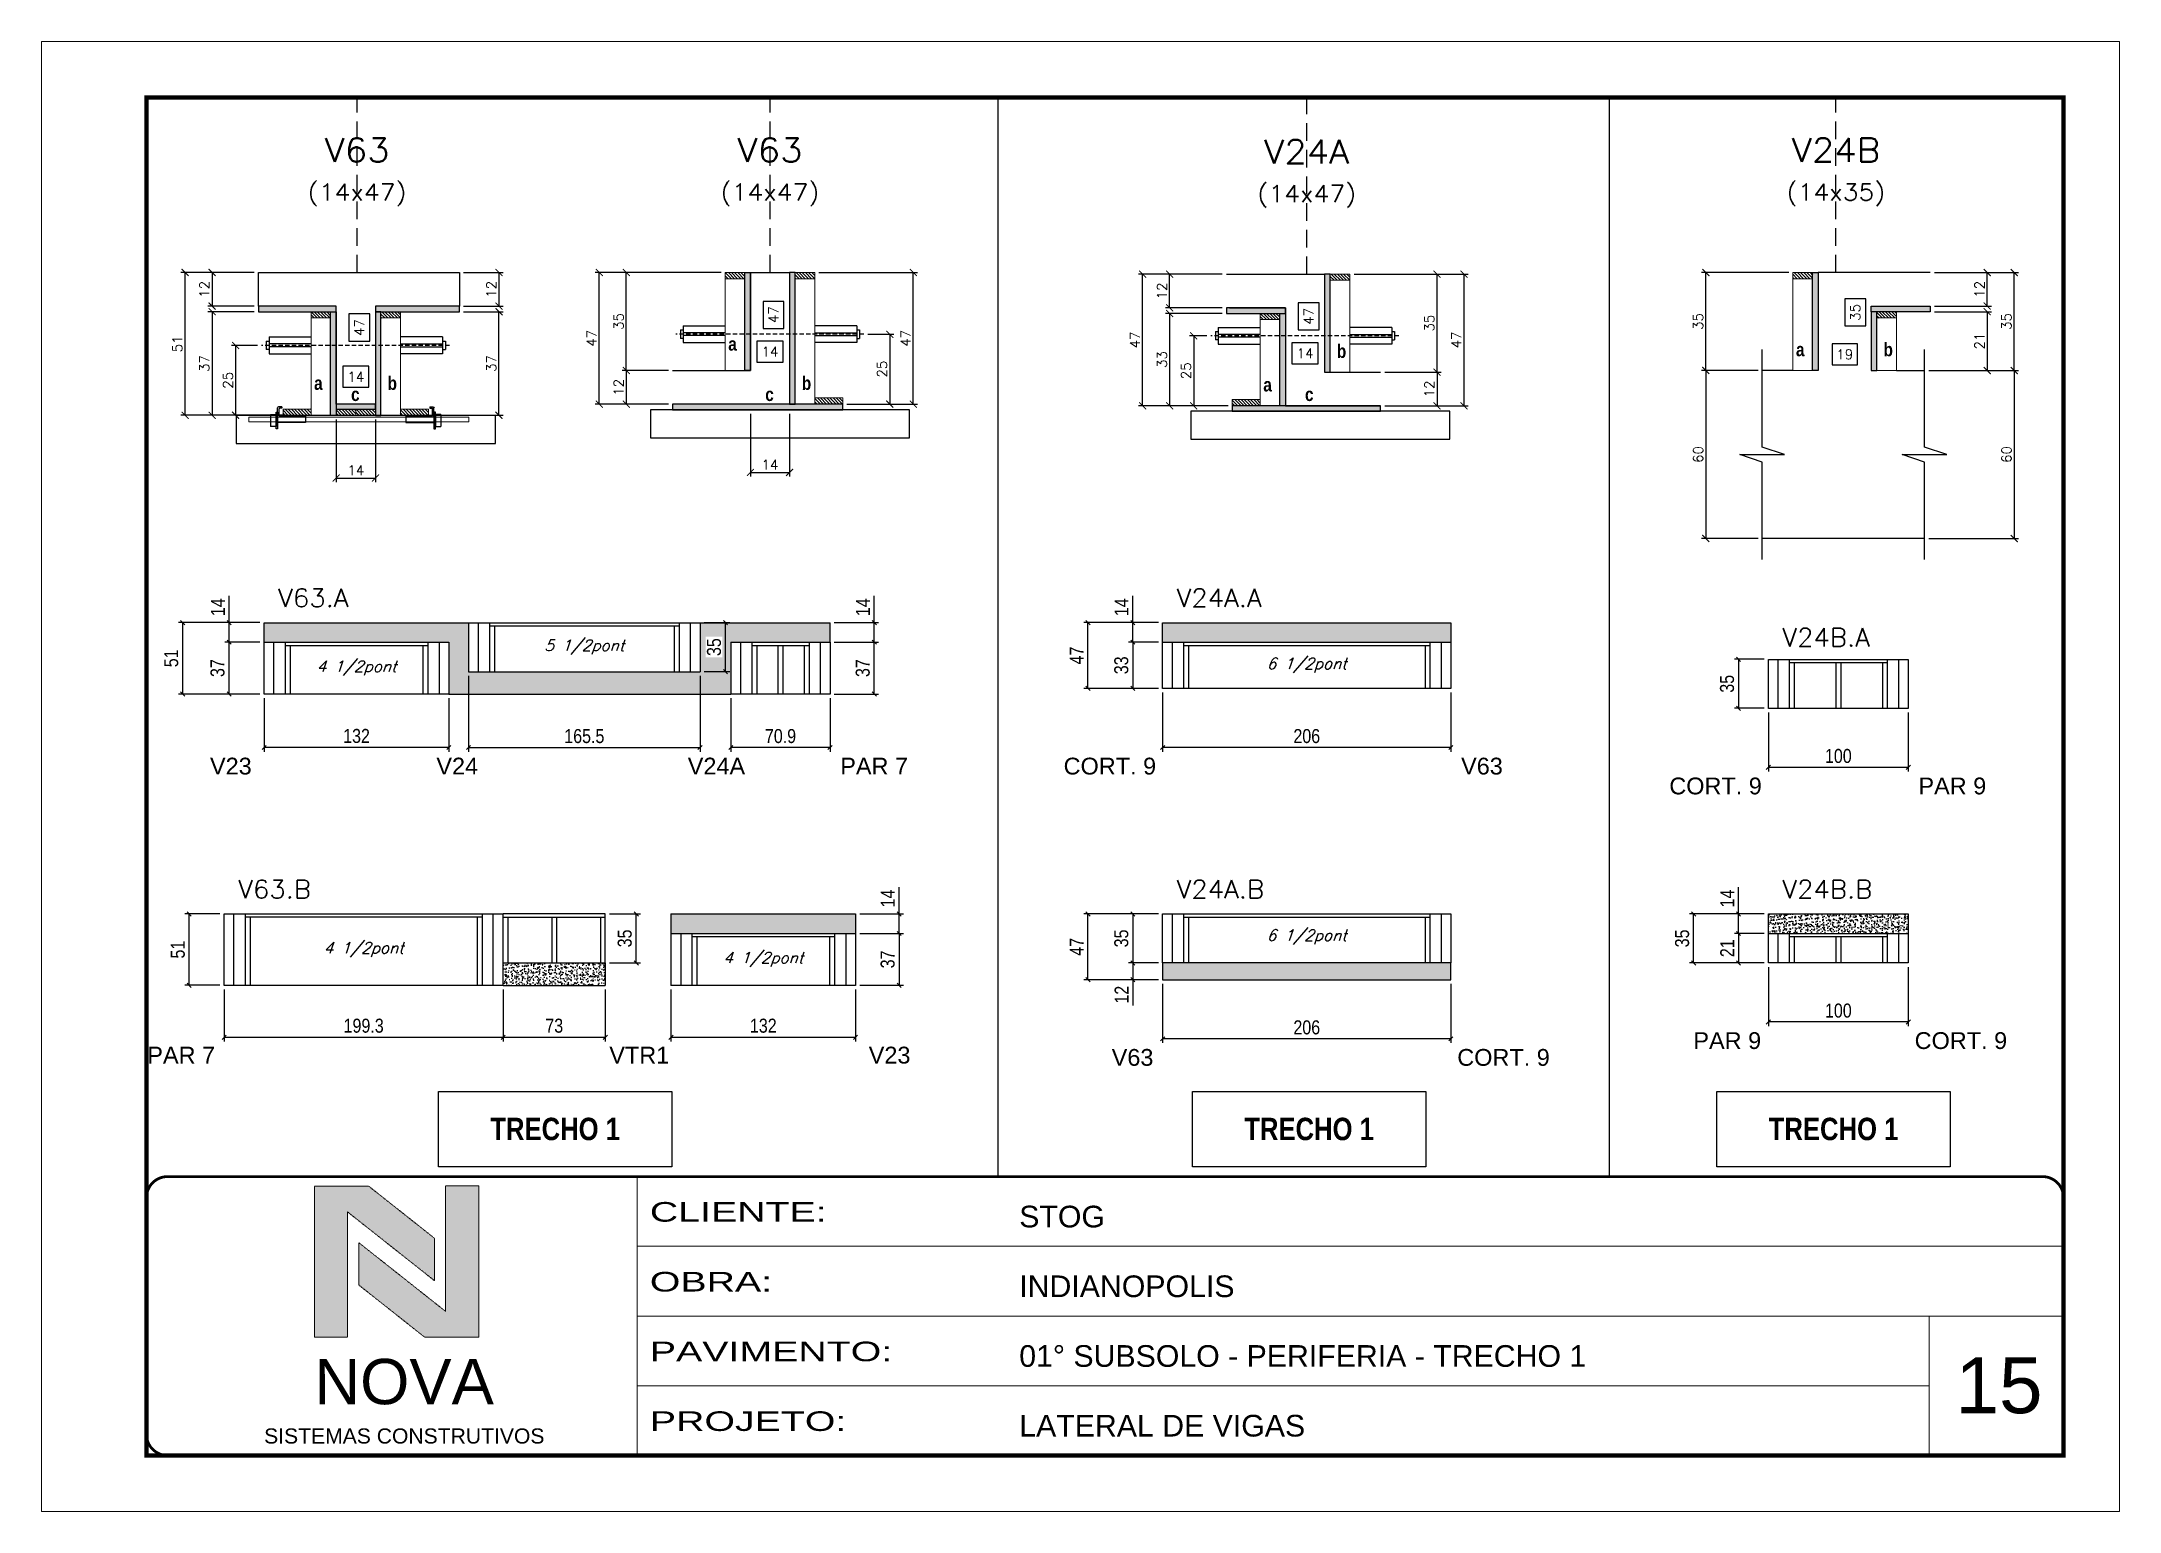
# Model space of a CAD drawing. Extents: x 0 to 6325, y 5574 to 19307.
# Drawn here: x 3170 to 4655, y 13614 to 14664 of the extents above; entities that cross this region are included whole.
import ezdxf
from ezdxf.enums import TextEntityAlignment as Align

# ---------------------------------------------------------------- set-up
doc = ezdxf.new("R2010")
doc.units = 0
for name, pattern in [('CONTINUO', [0]), ('DASHED', [0.75, 0.5, -0.25]), ('HIDDEN', [9.525, 6.35, -3.175])]:
    doc.linetypes.add(name, pattern=pattern)
for name, color, linetype in [('1', 1, 'Continuous'), ('3', 3, 'Continuous'), ('5', 5, 'Continuous'), ('barrote', 251, 'Continuous'), ('COTA', 241, 'Continuous'), ('Cota Seção (2x)', 4, 'Continuous'), ('detalhes', 4, 'Continuous'), ('Hachura', 253, 'Continuous'), ('NOMENCLATURA', 7, 'Continuous'), ('Painéis', 200, 'Continuous'), ('presilha', 1, 'Continuous'), ('SARR_2.2x7', 40, 'Continuous'), ('SARR_3.5x7', 81, 'Continuous'), ('TENSOR', 3, 'Continuous'), ('texto', 7, 'Continuous'), ('Texto de Titulo', 7, 'Continuous'), ('Texto Qtd Sarr', 242, 'Continuous')]:
    doc.layers.add(name, color=color, linetype=linetype)
for name, color, linetype, lineweight in [('CARIMBO', 255, 'Continuous', 9), ('CARIMBO-LEGENDA', 75, 'Continuous', 15), ('CONCRETO', 251, 'Continuous', 25), ('Folhas', 255, 'Continuous', 9), ('Madeira', 126, 'Continuous', 18), ('SARRAFO DE PRESSAO', 251, 'DASHED', 9), ('SCO-___-LAJ', 2, 'Continuous', 0), ('Texto Seção', 7, 'Continuous', 15)]:
    doc.layers.add(name, color=color, linetype=linetype, lineweight=lineweight)
doc.styles.add('arial', font='arial.ttf')
doc.styles.add('COTA TECNICA', font='techl___.ttf', dxfattribs={"height": 10})
doc.styles.add('REGUA-120', font='ROMANS.shx', dxfattribs={"height": 15})
doc.styles.add('ROMANC', font='techb___.ttf', dxfattribs={"height": 2.5})
doc.styles.add('Romans', font='romans.shx')
doc.styles.get("Standard").update_dxf_attribs({"font": 'arial.ttf'})
doc.styles.add('TECNICA', font='techb___.ttf', dxfattribs={"height": 10})
doc.styles.add('Tecnologia', font='')
doc.styles.get('Tecnologia').set_extended_font_data('Forgotten Futurist')
doc.dimstyles.new('Cota Seção (2x)', dxfattribs={"dimtxt": 7, "dimasz": 5, "dimexe": 3, "dimexo": 3, "dimgap": 2, "dimtad": 3, "dimdec": 1, "dimlfac": 0.5, "dimzin": 12, "dimdsep": 46, "dimtxsty": 'Romans', "dimblk": 'ARCHTICK', "dimcen": 0, "dimclrd": 4, "dimclre": 4, "dimclrt": 1, "dimadec": 1, "dimazin": 3, "dimtfac": 1, "dimtdec": 1, "dimtmove": 0, "dimatfit": 3, "dimldrblk": 'OBLIQUE', "dimfxl": 1, "dimtolj": 1, "dimtzin": 12, "dimarcsym": 0})
doc.dimstyles.new('Cota Seção interna', dxfattribs={"dimtxt": 7, "dimasz": 6, "dimexe": 0.18, "dimexo": 2, "dimgap": -4, "dimtad": 3, "dimdec": 1, "dimlfac": 0.5, "dimzin": 12, "dimdsep": 46, "dimtxsty": 'Romans', "dimblk": 'ARCHTICK', "dimcen": 0.09, "dimse1": 1, "dimse2": 1, "dimsd1": 1, "dimsd2": 1, "dimclrd": 180, "dimclre": 5, "dimclrt": 1, "dimadec": 0, "dimazin": 3, "dimtfac": 1, "dimtdec": 1, "dimtofl": 0, "dimtmove": 0, "dimatfit": 3, "dimldrblk": 'ARCHTICK', "dimfxl": 1, "dimtolj": 1, "dimtzin": 0, "dimarcsym": 0})
doc.dimstyles.new('PAINEL', dxfattribs={"dimtxt": 10, "dimasz": 3, "dimexe": 3, "dimexo": 3, "dimgap": 3, "dimtad": 1, "dimdec": 1, "dimzin": 12, "dimdsep": 46, "dimtxsty": 'COTA TECNICA', "dimblk1": 'OBLIQUE', "dimblk2": 'OBLIQUE', "dimsah": 1, "dimcen": 0.9, "dimclrd": 4, "dimclre": 4, "dimclrt": 240, "dimadec": 1, "dimazin": 3, "dimtfac": 1, "dimtdec": 1, "dimtmove": 0, "dimatfit": 3, "dimfxl": 1, "dimtolj": 1, "dimtzin": 12, "dimarcsym": 0})
pattern_1 = [(315, (26327.1965, 6167.631), (1.12253202, 1.12253202), [])]
pattern_2 = [(50, (-1767.903, 6891.4506), (5.46554, -0.4781726), [0.5715, -6.2865]), (355, (-1767.903, 6891.4506), (-1.0573026, 5.7317054), [0.4572, -5.0292175]), (100.451445, (-1767.4477, 6891.411), (4.4082374, 5.2535326), [0.4857003, -5.3427073]), (46.1842, (-1767.903, 6892.9746), (8.132371, -1.26127), [0.85725, -9.42975]), (96.63556, (-1767.2254, 6892.8695), (7.122124, 7.422784), [0.728551, -8.014068]), (351.18415, (-1767.903, 6892.975), (7.122124, 7.422784), [0.685799, -7.543792]), (21, (-1767.141, 6892.5936), (4.5484317, -3.067956), [0.5715, -6.2865]), (326, (-1767.141, 6892.5936), (1.854061, 5.525639), [0.4572, -5.0292]), (71.451445, (-1766.762, 6892.338), (6.4024926, 2.457683), [0.4857003, -5.342698]), (37.5, (-1767.9031, 6891.4506), (0.0926581, 2.53665117), [0, -4.96824, 0, -5.1054, 0, -5.04825]), (7.5, (-1767.9031, 6891.4506), (2.0045899, 3.00541724), [0, -2.91084, 0, -4.85394, 0, -1.92405]), (327.5, (-1769.6024, 6891.4506), (4.06771786, -0.1718623), [0, -1.905, 0, -5.9436, 0, -7.8867]), (317.5, (-1770.3644, 6891.4506), (4.4438754, 0.7627947), [0, -2.4765, 0, -3.94716, 0, -5.6007])]

msp = doc.modelspace()

# ---------------------------------------------------------------- texts
at = {"layer": '5', "linetype": 'Continuous'}
for s, rotation, p in [('V23', 0.00004, (3290.38, 14140.71)), ('V24', 0.00004, (3452.16, 14140.71)), ('V24A', 0.00004, (3631.82, 14140.71)), ('PAR 7', 0.00004, (3740.8, 14140.71)), ('CORT. 9', 0.00004, (3900.43, 14140.71)), ('V63', 0.00004, (4184.49, 14140.71)), ('CORT. 9', 0.00004, (4333.3, 14126.51)), ('PAR 9', 0.00004, (4511.36, 14126.51)), ('PAR 7', 0.00004, (3245.58, 13934.25)), ('VTR1', 0.00004, (3575.75, 13934.25)), ('V23', 0.00004, (3761.16, 13934.25)), ('V63', 359.99996, (3934.79, 13932.62)), ('CORT. 9', 359.99996, (4181.76, 13932.62)), ('PAR 9', 359.99996, (4350.5, 13944.62)), ('CORT. 9', 359.99996, (4508.63, 13944.62))]:
    msp.add_text(s, height=12, rotation=rotation, dxfattribs=at).set_placement(p)
at = {"layer": 'CARIMBO', "style": 'arial'}
msp.add_text('15', height=40, dxfattribs=at).set_placement((4537.86, 13684.42))
at = {"layer": 'detalhes', "style": 'TECNICA'}
for s, p in [('a', (3660.77, 14443.48)), ('b', (4486.37, 14439.46)), ('b', (4095.7, 14438.33)), ('a', (4423.83, 14439.48)), ('a', (3364.75, 14415.48)), ('b', (3417.29, 14415.46)), ('b', (3713.32, 14415.46)), ('a', (4043.15, 14414.35)), ('c', (3391.18, 14407.51)), ('c', (3687.2, 14407.51)), ('c', (4072.92, 14407.51))]:
    msp.add_text(s, height=9.6, dxfattribs=at).set_placement(p)
at = {"layer": 'NOMENCLATURA', "color": 2, "char_height": 16, "attachment_point": 5, "style": 'ROMANC'}
for insert in [(3537.06, 13887.38), (4075.88, 13887.38), (4450.71, 13887.38)]:
    msp.add_mtext('TRECHO 1', dxfattribs=dict(at, insert=insert))
at = {"layer": 'texto', "color": 2, "char_height": 8, "attachment_point": 5, "style": 'Romans'}
for s, insert in [('{\\Q19;\\C256;5 1/2pont}', (3557.86, 14231.66)), ('{\\Q19;\\C256;4 1/2pont}', (3395.1, 14216.66)), ('{\\Q19;\\C256;6 1/2pont}', (4074.21, 14218.66)), ('{\\Q19;\\C256;4 1/2pont}', (3400.19, 14015.56)), ('{\\Q19;\\C256;6 1/2pont}', (4074.21, 14024.56)), ('{\\Q19;\\C256;4 1/2pont}', (3685.76, 14008.56))]:
    msp.add_mtext(s, dxfattribs=dict(at, insert=insert))
at = {"layer": 'Texto Seção', "style": 'REGUA-120', "width": 1.05}
for s, p in [('V63.A', (3339.1, 14260.39)), ('V24A.A', (3981.21, 14260.39)), ('V24B.A', (4414.08, 14232.18)), ('V63.B', (3310.53, 14052.29)), ('V24A.B', (3981.21, 14052.29)), ('V24B.B', (4414.08, 14052.29))]:
    msp.add_text(s, height=13, dxfattribs=at).set_placement(p)

# ---------------------------------------------------------------- blocks, each defined once
blk = doc.blocks.new('A$C64660E27')
at = {"layer": 'COTA', "true_color": 0x1a1a1a}
h = blk.add_hatch(color=250, dxfattribs=at)
h.dxf.hatch_style = 1
h.paths.add_polyline_path([(185.4, -11.6), (142.4, -11.6), (142.4, -131.6), (168.8, -131.6), (168.8, -32.2), (237.7, -86.7), (237.7, -53)])
at = {"layer": 'COTA'}
h = blk.add_hatch(color=20, dxfattribs=at)
h.dxf.hatch_style = 1
h.paths.add_polyline_path([(273, -11.4), (246.6, -11.4), (246.6, -111.1), (177.7, -56.6), (177.7, -90.2), (230, -131.6), (273, -131.6)])
for p, q in [((142.4, -131.6), (142.4, -11.6)), ((142.4, -11.6), (185.4, -11.6)), ((185.4, -11.6), (237.7, -53)), ((273, -11.4), (246.6, -11.4)), ((246.6, -111.1), (246.6, -11.4)), ((273, -11.4), (273, -131.6)), ((168.8, -32.2), (237.7, -86.7)), ((168.8, -131.6), (168.8, -32.2)), ((246.6, -111.1), (177.7, -56.6)), ((177.7, -90.2), (177.7, -56.6)), ((237.7, -86.7), (237.7, -53)), ((230, -131.6), (177.7, -90.2)), ((142.4, -131.6), (168.8, -131.6)), ((273, -131.6), (230, -131.6))]:
    blk.add_line(p, q)
at = {"layer": 'CARIMBO-LEGENDA', "color": 7, "linetype": 'Continuous', "ltscale": 100, "style": 'arial'}
blk.add_text('NOVA', height=36, dxfattribs=at).set_placement((142.4, -184.8))
at = {"layer": 'CARIMBO-LEGENDA', "color": 7, "linetype": 'Continuous', "style": 'arial'}
blk.add_text('SISTEMAS CONSTRUTIVOS', height=12, dxfattribs=at).set_placement((102.5, -216))
blk = doc.blocks.new('9999999999')
at = {"color": 30, "linetype": 'CONTINUO'}
for p, q in [((98564.6, 34230.2), (98564.6, 34429.4)), ((98564.6, 34379.6), (99584, 34379.6)), ((98564.6, 34329.8), (99488, 34329.8)), ((99584, 34329.8), (99488, 34329.8)), ((99488, 34329.8), (99488, 34230.2)), ((98564.6, 34280), (99488, 34280))]:
    blk.add_line(p, q, dxfattribs=at)
at = {"color": 30, "linetype": 'CONTINUO', "const_width": 2}
blk.add_lwpolyline([(99584, 34230.2), (99584, 34414.4, 0.414214), (99569, 34429.4), (98229, 34429.4, 0.414214), (98214, 34414.4), (98214, 34245.2, 0.414214), (98229, 34230.2), (99584, 34230.2)], format="xyb", dxfattribs=at)
at = {"layer": 'Folhas'}
blk.add_lwpolyline([(98139, 34190.2), (99624, 34190.2), (99624, 35240.2), (98139, 35240.2)], close=True, dxfattribs=at)
at = {"layer": 'Folhas', "color": 30, "const_width": 3}
blk.add_lwpolyline([(98214, 34230.2), (99584, 34230.2), (99584, 35200.2), (98214, 35200.2)], close=True, dxfattribs=at)
at = {"xscale": 0.9, "yscale": 0.9, "zscale": 0.9}
blk.add_blockref('A$C64660E27', (98205.8, 34433.1), dxfattribs=at)
at = {"color": 7, "linetype": 'Continuous', "ltscale": 5, "style": 'arial'}
for s, height, p in [('STOG', 15.48, (98837.7, 34393.1)), ('INDIANOPOLIS', 15.483, (98837.7, 34343.3)), ('01° SUBSOLO - PERIFERIA - TRECHO 1', 15.483, (98837.7, 34293.5)), ('LATERAL DE VIGAS', 15.483, (98837.7, 34243.7))]:
    blk.add_text(s, height=height, dxfattribs=at).set_placement(p)
at = {"layer": 'Folhas', "color": 7, "style": 'Tecnologia', "width": 1.5}
for s, p in [('CLIENTE:', (98573.7, 34397.2)), ('OBRA:', (98573.7, 34347.3)), ('PAVIMENTO:', (98573.7, 34297.5)), ('PROJETO:', (98573.7, 34247.7))]:
    blk.add_text(s, height=14, dxfattribs=at).set_placement(p)
blk = doc.blocks.new('titulo1')
at = {"layer": 'Defpoints', "color": 252, "linetype": 'HIDDEN', "ltscale": 2}
blk.add_line((0, 0), (0, 125), dxfattribs=at)
at = {"layer": 'Defpoints', "style": 'Romans', "oblique": 15}
blk.add_attdef('FOLHA', text='', height=10, dxfattribs=at).set_placement((0, 15.6), align=Align.MIDDLE_CENTER)
at = {"layer": 'Texto Qtd Sarr', "color": 3, "style": 'Romans', "oblique": 15}
for tag, height, p in [('TITULO', 17, (0, 71.4)), ('SEÇÃO', 12, (0, 41.5))]:
    blk.add_attdef(tag, text='', height=height, dxfattribs=at).set_placement(p, align=Align.MIDDLE_CENTER)
blk = doc.blocks.new('_ArchTick')
at = {"color": 0, "linetype": 'ByBlock', "const_width": 0.15}
blk.add_lwpolyline([(-0.5, -0.5), (0.5, 0.5)], dxfattribs=at)
blk = doc.blocks.new('*D2960')
at = {"layer": 'COTA', "color": 4, "lineweight": -2, "transparency": 16777216}
for p, q in [((3471.6, 14499.3), (3499.9, 14499.3)), ((3496.9, 14499.3), (3496.9, 14475.3)), ((3471.6, 14475.3), (3499.9, 14475.3))]:
    blk.add_line(p, q, dxfattribs=at)
at = {"layer": 'Defpoints', "color": 0, "transparency": 16777216}
for p in [(3468.6, 14499.3), (3468.6, 14475.3), (3496.9, 14475.3)]:
    blk.add_point(p, dxfattribs=at)
at = {"layer": 'COTA', "color": 4, "lineweight": -2, "transparency": 16777216, "xscale": 5, "yscale": 5, "zscale": 5}
for p, rotation in [((3496.9, 14499.3), 90), ((3496.9, 14475.3), 270)]:
    blk.add_blockref('_ArchTick', p, dxfattribs=dict(at, rotation=rotation))
at = {"layer": 'COTA', "color": 1, "transparency": 16777216, "insert": (3491.4, 14487.3), "char_height": 7, "attachment_point": 5, "rotation": 90, "style": 'Romans'}
blk.add_mtext('\\A1;12', dxfattribs=at)
blk = doc.blocks.new('_Oblique')
at = {"layer": '1', "color": 0, "lineweight": -2}
blk.add_line((-0.5, -0.5), (0.5, 0.5), dxfattribs=at)
blk = doc.blocks.new('*D2961')
at = {"layer": 'COTA', "color": 4, "lineweight": -2, "transparency": 16777216}
for p, q in [((3322, 14499.3), (3269.6, 14499.3)), ((3272.6, 14397.3), (3272.6, 14499.3)), ((3344, 14397.3), (3269.6, 14397.3))]:
    blk.add_line(p, q, dxfattribs=at)
at = {"layer": 'Defpoints', "color": 0, "transparency": 16777216}
for p in [(3272.6, 14499.3), (3325, 14499.3), (3347, 14397.3)]:
    blk.add_point(p, dxfattribs=at)
at = {"layer": 'COTA', "color": 4, "lineweight": -2, "transparency": 16777216, "xscale": 5, "yscale": 5, "zscale": 5}
for p, rotation in [((3272.6, 14499.3), 90), ((3272.6, 14397.3), 270)]:
    blk.add_blockref('_ArchTick', p, dxfattribs=dict(at, rotation=rotation))
at = {"layer": 'COTA', "color": 1, "transparency": 16777216, "insert": (3267.1, 14448.3), "char_height": 7, "attachment_point": 5, "rotation": 90, "style": 'Romans'}
blk.add_mtext('\\A1;51', dxfattribs=at)
blk = doc.blocks.new('*D2962')
at = {"layer": 'COTA', "color": 4, "lineweight": -2, "transparency": 16777216}
for p, q in [((3471.6, 14471.3), (3499.9, 14471.3)), ((3496.9, 14397.3), (3496.9, 14471.3)), ((3445.2, 14397.3), (3499.9, 14397.3))]:
    blk.add_line(p, q, dxfattribs=at)
at = {"layer": 'Defpoints', "color": 0, "transparency": 16777216}
for p in [(3468.6, 14471.3), (3496.9, 14471.3), (3442.2, 14397.3)]:
    blk.add_point(p, dxfattribs=at)
at = {"layer": 'COTA', "color": 4, "lineweight": -2, "transparency": 16777216, "xscale": 5, "yscale": 5, "zscale": 5}
for p, rotation in [((3496.9, 14471.3), 90), ((3496.9, 14397.3), 270)]:
    blk.add_blockref('_ArchTick', p, dxfattribs=dict(at, rotation=rotation))
at = {"layer": 'COTA', "color": 1, "transparency": 16777216, "insert": (3491.4, 14434.3), "char_height": 7, "attachment_point": 5, "rotation": 90, "style": 'Romans'}
blk.add_mtext('\\A1;37', dxfattribs=at)
blk = doc.blocks.new('*D2963')
at = {"layer": 'Cota Seção (2x)', "color": 180, "lineweight": -2, "transparency": 16777216}
for p, q in [((3404.6, 14469.7), (3389.6, 14469.7)), ((3389.6, 14469.7), (3389.6, 14450.3)), ((3404.6, 14450.3), (3404.6, 14469.7)), ((3389.6, 14450.3), (3404.6, 14450.3))]:
    blk.add_line(p, q, dxfattribs=at)
at = {"layer": 'Defpoints', "color": 0, "transparency": 16777216}
for p in [(3408.6, 14499.3), (3408.6, 14499.3), (3408.6, 14405.3)]:
    blk.add_point(p, dxfattribs=at)
at = {"layer": 'Cota Seção (2x)', "color": 1, "transparency": 16777216, "insert": (3397.1, 14460), "char_height": 7, "attachment_point": 5, "rotation": 90, "style": 'Romans'}
blk.add_mtext('\\A1;47', dxfattribs=at)
blk = doc.blocks.new('*D2964')
at = {"layer": 'COTA', "color": 4, "lineweight": -2, "transparency": 16777216}
for p, q in [((3322, 14499.3), (3288.9, 14499.3)), ((3291.9, 14499.3), (3291.9, 14475.3)), ((3322, 14475.3), (3288.9, 14475.3))]:
    blk.add_line(p, q, dxfattribs=at)
at = {"layer": 'Defpoints', "color": 0, "transparency": 16777216}
for p in [(3325, 14499.3), (3291.9, 14475.3), (3325, 14475.3)]:
    blk.add_point(p, dxfattribs=at)
at = {"layer": 'COTA', "color": 4, "lineweight": -2, "transparency": 16777216, "xscale": 5, "yscale": 5, "zscale": 5}
for p, rotation in [((3291.9, 14499.3), 90), ((3291.9, 14475.3), 270)]:
    blk.add_blockref('_ArchTick', p, dxfattribs=dict(at, rotation=rotation))
at = {"layer": 'COTA', "color": 1, "transparency": 16777216, "insert": (3286.4, 14487.3), "char_height": 7, "attachment_point": 5, "rotation": 90, "style": 'Romans'}
blk.add_mtext('\\A1;12', dxfattribs=at)
blk = doc.blocks.new('*D2965')
at = {"layer": 'COTA', "color": 4, "lineweight": -2, "transparency": 16777216}
for p, q in [((3322, 14471.3), (3288.9, 14471.3)), ((3291.9, 14471.3), (3291.9, 14397.3)), ((3344, 14397.3), (3288.9, 14397.3))]:
    blk.add_line(p, q, dxfattribs=at)
at = {"layer": 'Defpoints', "color": 0, "transparency": 16777216}
for p in [(3325, 14471.3), (3291.9, 14397.3), (3347, 14397.3)]:
    blk.add_point(p, dxfattribs=at)
at = {"layer": 'COTA', "color": 4, "lineweight": -2, "transparency": 16777216, "xscale": 5, "yscale": 5, "zscale": 5}
for p, rotation in [((3291.9, 14471.3), 90), ((3291.9, 14397.3), 270)]:
    blk.add_blockref('_ArchTick', p, dxfattribs=dict(at, rotation=rotation))
at = {"layer": 'COTA', "color": 1, "transparency": 16777216, "insert": (3286.4, 14434.3), "char_height": 7, "attachment_point": 5, "rotation": 90, "style": 'Romans'}
blk.add_mtext('\\A1;37', dxfattribs=at)
blk = doc.blocks.new('PRESILHA METÁLICA 1')
at = {"layer": 'presilha'}
for p, q in [((0, 13), (6, 13)), ((0, 13), (0, 0)), ((6, 0), (0, 0)), ((6, 15.5), (7.5, 15.5)), ((6, -2.5), (6, 15.5)), ((6, 13), (6, 0)), ((7.5, 10.6), (7.5, 19.9)), ((7.5, 15.5), (7.5, -2.5)), ((37.5, 4.1), (7.5, 4.1)), ((12, 21), (8.6, 21)), ((9, 11.6), (9, 18.9)), ((12, 19.5), (9.6, 19.5)), ((37.5, 11), (9.6, 11)), ((12, 21), (12, 19.5)), ((37.5, 11), (37.5, 4.1)), ((7.5, -2.5), (6, -2.5))]:
    blk.add_line(p, q, dxfattribs=at)
for centre, radius, start, end in [((8.6, 19.9), 1.14, 90, 180), ((9.6, 18.9), 0.57, 90, 180), ((9.6, 11.6), 0.57, 180, 270)]:
    blk.add_arc(centre, radius, start, end, dxfattribs=at)
blk = doc.blocks.new('*D2966')
at = {"layer": 'COTA', "color": 4, "lineweight": -2, "transparency": 16777216}
for p, q in [((3380.6, 14394.3), (3380.6, 14349.5)), ((3408.6, 14394.3), (3408.6, 14349.5)), ((3380.6, 14352.5), (3408.6, 14352.5))]:
    blk.add_line(p, q, dxfattribs=at)
at = {"layer": 'Defpoints', "color": 0, "transparency": 16777216}
for p in [(3380.6, 14397.3), (3408.6, 14397.3), (3408.6, 14352.5)]:
    blk.add_point(p, dxfattribs=at)
at = {"layer": 'COTA', "color": 4, "lineweight": -2, "transparency": 16777216, "xscale": 5, "yscale": 5, "zscale": 5, "rotation": 180}
blk.add_blockref('_ArchTick', (3380.6, 14352.5), dxfattribs=at)
at = {"layer": 'COTA', "color": 4, "lineweight": -2, "transparency": 16777216, "xscale": 5, "yscale": 5, "zscale": 5}
blk.add_blockref('_ArchTick', (3408.6, 14352.5), dxfattribs=at)
at = {"layer": 'COTA', "color": 1, "transparency": 16777216, "insert": (3394.6, 14358), "char_height": 7, "attachment_point": 5, "style": 'Romans'}
blk.add_mtext('\\A1;14', dxfattribs=at)
blk = doc.blocks.new('*D2967')
at = {"layer": 'Cota Seção (2x)', "color": 180, "lineweight": -2, "transparency": 16777216}
for p, q in [((3403.9, 14432.3), (3385.2, 14432.3)), ((3385.2, 14432.3), (3385.2, 14417.3)), ((3403.9, 14417.3), (3403.9, 14432.3)), ((3385.2, 14417.3), (3403.9, 14417.3))]:
    blk.add_line(p, q, dxfattribs=at)
at = {"layer": 'Defpoints', "color": 0, "transparency": 16777216}
for p in [(3380.6, 14413.3), (3408.6, 14413.3), (3408.6, 14413.3)]:
    blk.add_point(p, dxfattribs=at)
at = {"layer": 'Cota Seção (2x)', "color": 1, "transparency": 16777216, "insert": (3394.6, 14424.8), "char_height": 7, "attachment_point": 5, "style": 'Romans'}
blk.add_mtext('\\A1;14', dxfattribs=at)
blk = doc.blocks.new('*D2939')
at = {"layer": 'COTA', "color": 4, "lineweight": -2, "transparency": 16777216}
for p, q in [((3655.6, 14499.3), (3565.6, 14499.3)), ((3568.6, 14405.3), (3568.6, 14499.3)), ((3618, 14405.3), (3565.6, 14405.3))]:
    blk.add_line(p, q, dxfattribs=at)
at = {"layer": 'Defpoints', "color": 0, "transparency": 16777216}
for p in [(3568.6, 14499.3), (3658.6, 14499.3), (3621, 14405.3)]:
    blk.add_point(p, dxfattribs=at)
at = {"layer": 'COTA', "color": 4, "lineweight": -2, "transparency": 16777216, "xscale": 5, "yscale": 5, "zscale": 5}
for p, rotation in [((3568.6, 14499.3), 90), ((3568.6, 14405.3), 270)]:
    blk.add_blockref('_ArchTick', p, dxfattribs=dict(at, rotation=rotation))
at = {"layer": 'COTA', "color": 1, "transparency": 16777216, "insert": (3563.1, 14452.3), "char_height": 7, "attachment_point": 5, "rotation": 90, "style": 'Romans'}
blk.add_mtext('\\A1;47', dxfattribs=at)
blk = doc.blocks.new('*D2940')
at = {"layer": 'COTA', "color": 4, "lineweight": -2, "transparency": 16777216}
for p, q in [((3725.6, 14499.3), (3796, 14499.3)), ((3793, 14405.3), (3793, 14499.3)), ((3745.6, 14405.3), (3796, 14405.3))]:
    blk.add_line(p, q, dxfattribs=at)
at = {"layer": 'Defpoints', "color": 0, "transparency": 16777216}
for p in [(3722.6, 14499.3), (3793, 14499.3), (3742.6, 14405.3)]:
    blk.add_point(p, dxfattribs=at)
at = {"layer": 'COTA', "color": 4, "lineweight": -2, "transparency": 16777216, "xscale": 5, "yscale": 5, "zscale": 5}
for p, rotation in [((3793, 14499.3), 90), ((3793, 14405.3), 270)]:
    blk.add_blockref('_ArchTick', p, dxfattribs=dict(at, rotation=rotation))
at = {"layer": 'COTA', "color": 1, "transparency": 16777216, "insert": (3787.5, 14452.3), "char_height": 7, "attachment_point": 5, "rotation": 90, "style": 'Romans'}
blk.add_mtext('\\A1;47', dxfattribs=at)
blk = doc.blocks.new('*D2941')
at = {"layer": 'Cota Seção (2x)', "color": 180, "lineweight": -2, "transparency": 16777216}
for p, q in [((3700.6, 14478.7), (3685.6, 14478.7)), ((3685.6, 14478.7), (3685.6, 14459.4)), ((3700.6, 14459.4), (3700.6, 14478.7)), ((3685.6, 14459.4), (3700.6, 14459.4))]:
    blk.add_line(p, q, dxfattribs=at)
at = {"layer": 'Defpoints', "color": 0, "transparency": 16777216}
for p in [(3704.6, 14499.3), (3704.6, 14499.3), (3704.6, 14405.3)]:
    blk.add_point(p, dxfattribs=at)
at = {"layer": 'Cota Seção (2x)', "color": 1, "transparency": 16777216, "insert": (3693.1, 14469.1), "char_height": 7, "attachment_point": 5, "rotation": 90, "style": 'Romans'}
blk.add_mtext('\\A1;47', dxfattribs=at)
blk = doc.blocks.new('*D2942')
at = {"layer": 'COTA', "color": 4, "lineweight": -2, "transparency": 16777216}
for p, q in [((3618, 14429.3), (3584.9, 14429.3)), ((3587.9, 14429.3), (3587.9, 14405.3)), ((3618, 14405.3), (3584.9, 14405.3))]:
    blk.add_line(p, q, dxfattribs=at)
at = {"layer": 'Defpoints', "color": 0, "transparency": 16777216}
for p in [(3621, 14429.3), (3587.9, 14405.3), (3621, 14405.3)]:
    blk.add_point(p, dxfattribs=at)
at = {"layer": 'COTA', "color": 4, "lineweight": -2, "transparency": 16777216, "xscale": 5, "yscale": 5, "zscale": 5}
for p, rotation in [((3587.9, 14429.3), 90), ((3587.9, 14405.3), 270)]:
    blk.add_blockref('_ArchTick', p, dxfattribs=dict(at, rotation=rotation))
at = {"layer": 'COTA', "color": 1, "transparency": 16777216, "insert": (3582.4, 14417.3), "char_height": 7, "attachment_point": 5, "rotation": 90, "style": 'Romans'}
blk.add_mtext('\\A1;12', dxfattribs=at)
blk = doc.blocks.new('*D2943')
at = {"layer": 'COTA', "color": 4, "lineweight": -2, "transparency": 16777216}
for p, q in [((3676.6, 14398.3), (3676.6, 14353.5)), ((3704.6, 14398.3), (3704.6, 14353.5)), ((3676.6, 14356.5), (3704.6, 14356.5))]:
    blk.add_line(p, q, dxfattribs=at)
at = {"layer": 'Defpoints', "color": 0, "transparency": 16777216}
for p in [(3676.6, 14401.3), (3704.6, 14401.3), (3704.6, 14356.5)]:
    blk.add_point(p, dxfattribs=at)
at = {"layer": 'COTA', "color": 4, "lineweight": -2, "transparency": 16777216, "xscale": 5, "yscale": 5, "zscale": 5, "rotation": 180}
blk.add_blockref('_ArchTick', (3676.6, 14356.5), dxfattribs=at)
at = {"layer": 'COTA', "color": 4, "lineweight": -2, "transparency": 16777216, "xscale": 5, "yscale": 5, "zscale": 5}
blk.add_blockref('_ArchTick', (3704.6, 14356.5), dxfattribs=at)
at = {"layer": 'COTA', "color": 1, "transparency": 16777216, "insert": (3690.6, 14362), "char_height": 7, "attachment_point": 5, "style": 'Romans'}
blk.add_mtext('\\A1;14', dxfattribs=at)
blk = doc.blocks.new('*D2944')
at = {"layer": 'Cota Seção (2x)', "color": 180, "lineweight": -2, "transparency": 16777216}
for p, q in [((3699.9, 14450.3), (3681.3, 14450.3)), ((3681.3, 14450.3), (3681.3, 14435.3)), ((3699.9, 14435.3), (3699.9, 14450.3)), ((3681.3, 14435.3), (3699.9, 14435.3))]:
    blk.add_line(p, q, dxfattribs=at)
at = {"layer": 'Defpoints', "color": 0, "transparency": 16777216}
for p in [(3676.6, 14431.3), (3704.6, 14431.3), (3704.6, 14431.3)]:
    blk.add_point(p, dxfattribs=at)
at = {"layer": 'Cota Seção (2x)', "color": 1, "transparency": 16777216, "insert": (3690.6, 14442.8), "char_height": 7, "attachment_point": 5, "style": 'Romans'}
blk.add_mtext('\\A1;14', dxfattribs=at)
blk = doc.blocks.new('*D4128')
at = {"layer": 'COTA', "color": 4, "lineweight": -2, "transparency": 16777216}
for p, q in [((3329.1, 14195.2), (3329.1, 14157)), ((3461.1, 14195.2), (3461.1, 14157)), ((3461.1, 14160), (3329.1, 14160))]:
    blk.add_line(p, q, dxfattribs=at)
at = {"layer": 'Defpoints', "color": 0, "transparency": 16777216}
for p in [(3329.1, 14198.2), (3461.1, 14198.2), (3329.1, 14160)]:
    blk.add_point(p, dxfattribs=at)
at = {"layer": 'COTA', "color": 4, "lineweight": -2, "transparency": 16777216, "xscale": 3, "yscale": 3, "zscale": 3, "rotation": 180}
blk.add_blockref('_Oblique', (3329.1, 14160), dxfattribs=at)
at = {"layer": 'COTA', "color": 4, "lineweight": -2, "transparency": 16777216, "xscale": 3, "yscale": 3, "zscale": 3}
blk.add_blockref('_Oblique', (3461.1, 14160), dxfattribs=at)
at = {"layer": 'COTA', "color": 240, "transparency": 16777216, "insert": (3395.1, 14168.2), "char_height": 10, "attachment_point": 5, "style": 'COTA TECNICA'}
blk.add_mtext('\\A1;132', dxfattribs=at)
blk = doc.blocks.new('*D4129')
at = {"layer": 'COTA', "color": 4, "lineweight": -2, "transparency": 16777216}
for p, q in [((3326.1, 14235.2), (3301.1, 14235.2)), ((3304.1, 14198.2), (3304.1, 14235.2)), ((3326.1, 14198.2), (3301.1, 14198.2))]:
    blk.add_line(p, q, dxfattribs=at)
at = {"layer": 'Defpoints', "color": 0, "transparency": 16777216}
for p in [(3304.1, 14235.2), (3329.1, 14235.2), (3329.1, 14198.2)]:
    blk.add_point(p, dxfattribs=at)
at = {"layer": 'COTA', "color": 4, "lineweight": -2, "transparency": 16777216, "xscale": 3, "yscale": 3, "zscale": 3}
for p, rotation in [((3304.1, 14235.2), 90), ((3304.1, 14198.2), 270)]:
    blk.add_blockref('_Oblique', p, dxfattribs=dict(at, rotation=rotation))
at = {"layer": 'COTA', "color": 240, "transparency": 16777216, "insert": (3295.8, 14216.7), "char_height": 10, "attachment_point": 5, "rotation": 90, "style": 'COTA TECNICA'}
blk.add_mtext('\\A1;37', dxfattribs=at)
blk = doc.blocks.new('*D4130')
at = {"layer": 'COTA', "color": 4, "lineweight": -2, "transparency": 16777216}
for p, q in [((3304.1, 14249.2), (3304.1, 14268.3)), ((3326.1, 14249.2), (3301.1, 14249.2)), ((3304.1, 14235.2), (3304.1, 14249.2)), ((3326.1, 14235.2), (3301.1, 14235.2))]:
    blk.add_line(p, q, dxfattribs=at)
at = {"layer": 'Defpoints', "color": 0, "transparency": 16777216}
for p in [(3304.1, 14249.2), (3329.1, 14249.2), (3329.1, 14235.2)]:
    blk.add_point(p, dxfattribs=at)
at = {"layer": 'COTA', "color": 4, "lineweight": -2, "transparency": 16777216, "xscale": 3, "yscale": 3, "zscale": 3}
for p, rotation in [((3304.1, 14249.2), 90), ((3304.1, 14235.2), 270)]:
    blk.add_blockref('_Oblique', p, dxfattribs=dict(at, rotation=rotation))
at = {"layer": 'COTA', "color": 240, "transparency": 16777216, "insert": (3296, 14260.2), "char_height": 10, "attachment_point": 5, "rotation": 90, "style": 'COTA TECNICA'}
blk.add_mtext('\\A1;14', dxfattribs=at)
blk = doc.blocks.new('*D2968')
at = {"layer": 'COTA', "color": 4, "lineweight": -2, "transparency": 16777216}
for p, q in [((3326.1, 14249.2), (3267.8, 14249.2)), ((3270.8, 14249.2), (3270.8, 14198.2)), ((3326.1, 14198.2), (3267.8, 14198.2))]:
    blk.add_line(p, q, dxfattribs=at)
at = {"layer": 'Defpoints', "color": 0, "transparency": 16777216}
for p in [(3329.1, 14249.2), (3270.8, 14198.2), (3329.1, 14198.2)]:
    blk.add_point(p, dxfattribs=at)
at = {"layer": 'COTA', "color": 4, "lineweight": -2, "transparency": 16777216, "xscale": 3, "yscale": 3, "zscale": 3}
for p, rotation in [((3270.8, 14249.2), 90), ((3270.8, 14198.2), 270)]:
    blk.add_blockref('_Oblique', p, dxfattribs=dict(at, rotation=rotation))
at = {"layer": 'COTA', "color": 240, "transparency": 16777216, "insert": (3262.7, 14223.7), "char_height": 10, "attachment_point": 5, "rotation": 90, "style": 'COTA TECNICA'}
blk.add_mtext('\\A1;51', dxfattribs=at)
blk = doc.blocks.new('*D2969')
at = {"layer": 'COTA', "color": 4, "lineweight": -2, "transparency": 16777216}
for p, q in [((3655.6, 14499.3), (3584.9, 14499.3)), ((3587.9, 14429.3), (3587.9, 14499.3)), ((3618, 14429.3), (3584.9, 14429.3))]:
    blk.add_line(p, q, dxfattribs=at)
at = {"layer": 'Defpoints', "color": 0, "transparency": 16777216}
for p in [(3587.9, 14499.3), (3658.6, 14499.3), (3621, 14429.3)]:
    blk.add_point(p, dxfattribs=at)
at = {"layer": 'COTA', "color": 4, "lineweight": -2, "transparency": 16777216, "xscale": 5, "yscale": 5, "zscale": 5}
for p, rotation in [((3587.9, 14499.3), 90), ((3587.9, 14429.3), 270)]:
    blk.add_blockref('_ArchTick', p, dxfattribs=dict(at, rotation=rotation))
at = {"layer": 'COTA', "color": 1, "transparency": 16777216, "insert": (3582.4, 14464.3), "char_height": 7, "attachment_point": 5, "rotation": 90, "style": 'Romans'}
blk.add_mtext('\\A1;35', dxfattribs=at)
blk = doc.blocks.new('*D4138')
at = {"layer": 'COTA', "color": 4, "lineweight": -2, "transparency": 16777216}
for p, q in [((3475.1, 14211.2), (3475.1, 14157)), ((3640.6, 14211.2), (3640.6, 14157)), ((3475.1, 14160), (3640.6, 14160))]:
    blk.add_line(p, q, dxfattribs=at)
at = {"layer": 'Defpoints', "color": 0, "transparency": 16777216}
for p in [(3475.1, 14214.2), (3640.6, 14214.2), (3640.6, 14160)]:
    blk.add_point(p, dxfattribs=at)
at = {"layer": 'COTA', "color": 4, "lineweight": -2, "transparency": 16777216, "xscale": 3, "yscale": 3, "zscale": 3, "rotation": 180}
blk.add_blockref('_Oblique', (3475.1, 14160), dxfattribs=at)
at = {"layer": 'COTA', "color": 4, "lineweight": -2, "transparency": 16777216, "xscale": 3, "yscale": 3, "zscale": 3}
blk.add_blockref('_Oblique', (3640.6, 14160), dxfattribs=at)
at = {"layer": 'COTA', "color": 240, "transparency": 16777216, "insert": (3557.9, 14168.1), "char_height": 10, "attachment_point": 5, "style": 'COTA TECNICA'}
blk.add_mtext('\\A1;165.5', dxfattribs=at)
blk = doc.blocks.new('*D4139')
at = {"layer": 'COTA', "color": 4, "lineweight": -2, "transparency": 16777216}
for p, q in [((3662.6, 14195.2), (3662.6, 14157)), ((3733.5, 14195.2), (3733.5, 14157)), ((3733.5, 14160), (3662.6, 14160))]:
    blk.add_line(p, q, dxfattribs=at)
at = {"layer": 'Defpoints', "color": 0, "transparency": 16777216}
for p in [(3662.6, 14198.2), (3733.5, 14198.2), (3662.6, 14160)]:
    blk.add_point(p, dxfattribs=at)
at = {"layer": 'COTA', "color": 4, "lineweight": -2, "transparency": 16777216, "xscale": 3, "yscale": 3, "zscale": 3, "rotation": 180}
blk.add_blockref('_Oblique', (3662.6, 14160), dxfattribs=at)
at = {"layer": 'COTA', "color": 4, "lineweight": -2, "transparency": 16777216, "xscale": 3, "yscale": 3, "zscale": 3}
blk.add_blockref('_Oblique', (3733.5, 14160), dxfattribs=at)
at = {"layer": 'COTA', "color": 240, "transparency": 16777216, "insert": (3698.1, 14168.1), "char_height": 10, "attachment_point": 5, "style": 'COTA TECNICA'}
blk.add_mtext('\\A1;70.9', dxfattribs=at)
blk = doc.blocks.new('*D4140')
at = {"layer": 'COTA', "color": 4, "lineweight": -2, "transparency": 16777216}
for p, q in [((3736.5, 14235.2), (3768.1, 14235.2)), ((3765.1, 14198.2), (3765.1, 14235.2)), ((3736.5, 14198.2), (3768.1, 14198.2))]:
    blk.add_line(p, q, dxfattribs=at)
at = {"layer": 'Defpoints', "color": 0, "transparency": 16777216}
for p in [(3733.5, 14235.2), (3765.1, 14235.2), (3733.5, 14198.2)]:
    blk.add_point(p, dxfattribs=at)
at = {"layer": 'COTA', "color": 4, "lineweight": -2, "transparency": 16777216, "xscale": 3, "yscale": 3, "zscale": 3}
for p, rotation in [((3765.1, 14235.2), 90), ((3765.1, 14198.2), 270)]:
    blk.add_blockref('_Oblique', p, dxfattribs=dict(at, rotation=rotation))
at = {"layer": 'COTA', "color": 240, "transparency": 16777216, "insert": (3756.9, 14216.7), "char_height": 10, "attachment_point": 5, "rotation": 90, "style": 'COTA TECNICA'}
blk.add_mtext('\\A1;37', dxfattribs=at)
blk = doc.blocks.new('*D4131')
at = {"layer": 'COTA', "color": 4, "lineweight": -2, "transparency": 16777216}
for p, q in [((3297.5, 14041.1), (3272.5, 14041.1)), ((3275.5, 13990.1), (3275.5, 14041.1)), ((3297.5, 13990.1), (3272.5, 13990.1))]:
    blk.add_line(p, q, dxfattribs=at)
at = {"layer": 'Defpoints', "color": 0, "transparency": 16777216}
for p in [(3275.5, 14041.1), (3300.5, 14041.1), (3300.5, 13990.1)]:
    blk.add_point(p, dxfattribs=at)
at = {"layer": 'COTA', "color": 4, "lineweight": -2, "transparency": 16777216, "xscale": 3, "yscale": 3, "zscale": 3}
for p, rotation in [((3275.5, 14041.1), 90), ((3275.5, 13990.1), 270)]:
    blk.add_blockref('_Oblique', p, dxfattribs=dict(at, rotation=rotation))
at = {"layer": 'COTA', "color": 240, "transparency": 16777216, "insert": (3267.4, 14015.6), "char_height": 10, "attachment_point": 5, "rotation": 90, "style": 'COTA TECNICA'}
blk.add_mtext('\\A1;51', dxfattribs=at)
blk = doc.blocks.new('*D4132')
at = {"layer": 'COTA', "color": 4, "lineweight": -2, "transparency": 16777216}
for p, q in [((3300.5, 13987.1), (3300.5, 13950)), ((3499.9, 13987.1), (3499.9, 13950)), ((3300.5, 13953), (3499.9, 13953))]:
    blk.add_line(p, q, dxfattribs=at)
at = {"layer": 'Defpoints', "color": 0, "transparency": 16777216}
for p in [(3300.5, 13990.1), (3499.9, 13990.1), (3499.9, 13953)]:
    blk.add_point(p, dxfattribs=at)
at = {"layer": 'COTA', "color": 4, "lineweight": -2, "transparency": 16777216, "xscale": 3, "yscale": 3, "zscale": 3, "rotation": 180}
blk.add_blockref('_Oblique', (3300.5, 13953), dxfattribs=at)
at = {"layer": 'COTA', "color": 4, "lineweight": -2, "transparency": 16777216, "xscale": 3, "yscale": 3, "zscale": 3}
blk.add_blockref('_Oblique', (3499.9, 13953), dxfattribs=at)
at = {"layer": 'COTA', "color": 240, "transparency": 16777216, "insert": (3400.2, 13961.2), "char_height": 10, "attachment_point": 5, "style": 'COTA TECNICA'}
blk.add_mtext('\\A1;199.3', dxfattribs=at)
blk = doc.blocks.new('*D4133')
at = {"layer": 'COTA', "color": 4, "lineweight": -2, "transparency": 16777216}
for p, q in [((3499.9, 13987.1), (3499.9, 13950)), ((3572.9, 13987.1), (3572.9, 13950)), ((3499.9, 13953), (3572.9, 13953))]:
    blk.add_line(p, q, dxfattribs=at)
at = {"layer": 'Defpoints', "color": 0, "transparency": 16777216}
for p in [(3499.9, 13990.1), (3572.9, 13990.1), (3572.9, 13953)]:
    blk.add_point(p, dxfattribs=at)
at = {"layer": 'COTA', "color": 4, "lineweight": -2, "transparency": 16777216, "xscale": 3, "yscale": 3, "zscale": 3, "rotation": 180}
blk.add_blockref('_Oblique', (3499.9, 13953), dxfattribs=at)
at = {"layer": 'COTA', "color": 4, "lineweight": -2, "transparency": 16777216, "xscale": 3, "yscale": 3, "zscale": 3}
blk.add_blockref('_Oblique', (3572.9, 13953), dxfattribs=at)
at = {"layer": 'COTA', "color": 240, "transparency": 16777216, "insert": (3536.4, 13961.2), "char_height": 10, "attachment_point": 5, "style": 'COTA TECNICA'}
blk.add_mtext('\\A1;73', dxfattribs=at)
blk = doc.blocks.new('*D4134')
at = {"layer": 'COTA', "color": 4, "lineweight": -2, "transparency": 16777216}
for p, q in [((3619.8, 13987.1), (3619.8, 13950)), ((3751.7, 13987.1), (3751.7, 13950)), ((3619.8, 13953), (3751.7, 13953))]:
    blk.add_line(p, q, dxfattribs=at)
at = {"layer": 'Defpoints', "color": 0, "transparency": 16777216}
for p in [(3619.8, 13990.1), (3751.7, 13990.1), (3751.7, 13953)]:
    blk.add_point(p, dxfattribs=at)
at = {"layer": 'COTA', "color": 4, "lineweight": -2, "transparency": 16777216, "xscale": 3, "yscale": 3, "zscale": 3, "rotation": 180}
blk.add_blockref('_Oblique', (3619.8, 13953), dxfattribs=at)
at = {"layer": 'COTA', "color": 4, "lineweight": -2, "transparency": 16777216, "xscale": 3, "yscale": 3, "zscale": 3}
blk.add_blockref('_Oblique', (3751.7, 13953), dxfattribs=at)
at = {"layer": 'COTA', "color": 240, "transparency": 16777216, "insert": (3685.8, 13961.2), "char_height": 10, "attachment_point": 5, "style": 'COTA TECNICA'}
blk.add_mtext('\\A1;132', dxfattribs=at)
blk = doc.blocks.new('*D4141')
at = {"layer": 'COTA', "color": 4, "lineweight": -2, "transparency": 16777216}
for p, q in [((3643.6, 14249.2), (3661.8, 14249.2)), ((3658.8, 14214.2), (3658.8, 14249.2)), ((3643.6, 14214.2), (3661.8, 14214.2))]:
    blk.add_line(p, q, dxfattribs=at)
at = {"layer": 'Defpoints', "color": 0, "transparency": 16777216}
for p in [(3640.6, 14249.2), (3658.8, 14249.2), (3640.6, 14214.2)]:
    blk.add_point(p, dxfattribs=at)
at = {"layer": 'COTA', "color": 4, "lineweight": -2, "transparency": 16777216, "xscale": 3, "yscale": 3, "zscale": 3}
for p, rotation in [((3658.8, 14249.2), 90), ((3658.8, 14214.2), 270)]:
    blk.add_blockref('_Oblique', p, dxfattribs=dict(at, rotation=rotation))
at = {"layer": 'COTA', "color": 240, "transparency": 16777216, "insert": (3650.6, 14231.7), "char_height": 10, "attachment_point": 5, "rotation": 90, "style": 'COTA TECNICA', "bg_fill": 3, "box_fill_scale": 1.1, "bg_fill_color": 256, "bg_fill_true_color": 13158600, "bg_fill_transparency": 0}
blk.add_mtext('\\A1;35', dxfattribs=at)
blk = doc.blocks.new('*D4135')
at = {"layer": 'COTA', "color": 4, "lineweight": -2, "transparency": 16777216}
for p, q in [((3765.1, 14249.2), (3765.1, 14268.3)), ((3736.5, 14249.2), (3768.1, 14249.2)), ((3765.1, 14235.2), (3765.1, 14249.2)), ((3736.5, 14235.2), (3768.1, 14235.2))]:
    blk.add_line(p, q, dxfattribs=at)
at = {"layer": 'Defpoints', "color": 0, "transparency": 16777216}
for p in [(3733.5, 14249.2), (3765.1, 14249.2), (3733.5, 14235.2)]:
    blk.add_point(p, dxfattribs=at)
at = {"layer": 'COTA', "color": 4, "lineweight": -2, "transparency": 16777216, "xscale": 3, "yscale": 3, "zscale": 3}
for p, rotation in [((3765.1, 14249.2), 90), ((3765.1, 14235.2), 270)]:
    blk.add_blockref('_Oblique', p, dxfattribs=dict(at, rotation=rotation))
at = {"layer": 'COTA', "color": 240, "transparency": 16777216, "insert": (3757, 14260.2), "char_height": 10, "attachment_point": 5, "rotation": 90, "style": 'COTA TECNICA'}
blk.add_mtext('\\A1;14', dxfattribs=at)
blk = doc.blocks.new('*D4136')
at = {"layer": 'COTA', "color": 4, "lineweight": -2, "transparency": 16777216}
for p, q in [((3754.7, 14027.1), (3785.9, 14027.1)), ((3782.9, 14027.1), (3782.9, 13990.1)), ((3754.7, 13990.1), (3785.9, 13990.1))]:
    blk.add_line(p, q, dxfattribs=at)
at = {"layer": 'Defpoints', "color": 0, "transparency": 16777216}
for p in [(3751.7, 14027.1), (3751.7, 13990.1), (3782.9, 13990.1)]:
    blk.add_point(p, dxfattribs=at)
at = {"layer": 'COTA', "color": 4, "lineweight": -2, "transparency": 16777216, "xscale": 3, "yscale": 3, "zscale": 3}
for p, rotation in [((3782.9, 14027.1), 90), ((3782.9, 13990.1), 270)]:
    blk.add_blockref('_Oblique', p, dxfattribs=dict(at, rotation=rotation))
at = {"layer": 'COTA', "color": 240, "transparency": 16777216, "insert": (3774.7, 14008.6), "char_height": 10, "attachment_point": 5, "rotation": 90, "style": 'COTA TECNICA'}
blk.add_mtext('\\A1;37', dxfattribs=at)
blk = doc.blocks.new('*D4137')
at = {"layer": 'COTA', "color": 4, "lineweight": -2, "transparency": 16777216}
for p, q in [((3782.9, 14041.1), (3782.9, 14060.2)), ((3754.7, 14041.1), (3785.9, 14041.1)), ((3782.9, 14027.1), (3782.9, 14041.1)), ((3754.7, 14027.1), (3785.9, 14027.1))]:
    blk.add_line(p, q, dxfattribs=at)
at = {"layer": 'Defpoints', "color": 0, "transparency": 16777216}
for p in [(3751.7, 14041.1), (3782.9, 14041.1), (3751.7, 14027.1)]:
    blk.add_point(p, dxfattribs=at)
at = {"layer": 'COTA', "color": 4, "lineweight": -2, "transparency": 16777216, "xscale": 3, "yscale": 3, "zscale": 3}
for p, rotation in [((3782.9, 14041.1), 90), ((3782.9, 14027.1), 270)]:
    blk.add_blockref('_Oblique', p, dxfattribs=dict(at, rotation=rotation))
at = {"layer": 'COTA', "color": 240, "transparency": 16777216, "insert": (3774.8, 14052.1), "char_height": 10, "attachment_point": 5, "rotation": 90, "style": 'COTA TECNICA'}
blk.add_mtext('\\A1;14', dxfattribs=at)
blk = doc.blocks.new('*D4123')
at = {"layer": 'COTA', "color": 4, "lineweight": -2, "transparency": 16777216}
for p, q in [((3575.9, 14041.1), (3598, 14041.1)), ((3595, 14006.1), (3595, 14041.1)), ((3575.9, 14006.1), (3598, 14006.1))]:
    blk.add_line(p, q, dxfattribs=at)
at = {"layer": 'Defpoints', "color": 0, "transparency": 16777216}
for p in [(3572.9, 14041.1), (3595, 14041.1), (3572.9, 14006.1)]:
    blk.add_point(p, dxfattribs=at)
at = {"layer": 'COTA', "color": 4, "lineweight": -2, "transparency": 16777216, "xscale": 3, "yscale": 3, "zscale": 3}
for p, rotation in [((3595, 14041.1), 90), ((3595, 14006.1), 270)]:
    blk.add_blockref('_Oblique', p, dxfattribs=dict(at, rotation=rotation))
at = {"layer": 'COTA', "color": 240, "transparency": 16777216, "insert": (3586.8, 14023.6), "char_height": 10, "attachment_point": 5, "rotation": 90, "style": 'COTA TECNICA'}
blk.add_mtext('\\A1;35', dxfattribs=at)
blk = doc.blocks.new('*D4154')
at = {"layer": 'COTA', "color": 4, "lineweight": -2, "transparency": 16777216}
for p, q in [((3324.3, 14447.2), (3305.7, 14447.2)), ((3308.7, 14447.2), (3308.7, 14397.3)), ((3324.3, 14397.3), (3305.7, 14397.3))]:
    blk.add_line(p, q, dxfattribs=at)
at = {"layer": 'Defpoints', "color": 0, "transparency": 16777216}
for p in [(3327.3, 14447.2), (3308.7, 14397.3), (3327.3, 14397.3)]:
    blk.add_point(p, dxfattribs=at)
at = {"layer": 'COTA', "color": 4, "lineweight": -2, "transparency": 16777216, "xscale": 5, "yscale": 5, "zscale": 5}
for p, rotation in [((3308.7, 14447.2), 90), ((3308.7, 14397.3), 270)]:
    blk.add_blockref('_ArchTick', p, dxfattribs=dict(at, rotation=rotation))
at = {"layer": 'COTA', "color": 1, "transparency": 16777216, "insert": (3303.2, 14422.3), "char_height": 7, "attachment_point": 5, "rotation": 90, "style": 'Romans'}
blk.add_mtext('\\A1;25', dxfattribs=at)
blk = doc.blocks.new('*D2980')
at = {"layer": 'COTA', "color": 4, "lineweight": -2, "transparency": 16777216}
for p, q in [((4013.8, 14498.1), (3953.9, 14498.1)), ((3956.9, 14404.1), (3956.9, 14498.1)), ((4018, 14404.1), (3953.9, 14404.1))]:
    blk.add_line(p, q, dxfattribs=at)
at = {"layer": 'Defpoints', "color": 0, "transparency": 16777216}
for p in [(3956.9, 14498.1), (4016.8, 14498.1), (4021, 14404.1)]:
    blk.add_point(p, dxfattribs=at)
at = {"layer": 'COTA', "color": 4, "lineweight": -2, "transparency": 16777216, "xscale": 5, "yscale": 5, "zscale": 5}
for p, rotation in [((3956.9, 14498.1), 90), ((3956.9, 14404.1), 270)]:
    blk.add_blockref('_ArchTick', p, dxfattribs=dict(at, rotation=rotation))
at = {"layer": 'COTA', "color": 1, "transparency": 16777216, "insert": (3951.4, 14451.1), "char_height": 7, "attachment_point": 5, "rotation": 90, "style": 'Romans'}
blk.add_mtext('\\A1;47', dxfattribs=at)
blk = doc.blocks.new('*D2981')
at = {"layer": 'COTA', "color": 4, "lineweight": -2, "transparency": 16777216}
for p, q in [((4013.8, 14470.1), (3973.2, 14470.1)), ((3976.2, 14470.1), (3976.2, 14404.1)), ((4018, 14404.1), (3973.2, 14404.1))]:
    blk.add_line(p, q, dxfattribs=at)
at = {"layer": 'Defpoints', "color": 0, "transparency": 16777216}
for p in [(4016.8, 14470.1), (3976.2, 14404.1), (4021, 14404.1)]:
    blk.add_point(p, dxfattribs=at)
at = {"layer": 'COTA', "color": 4, "lineweight": -2, "transparency": 16777216, "xscale": 5, "yscale": 5, "zscale": 5}
for p, rotation in [((3976.2, 14470.1), 90), ((3976.2, 14404.1), 270)]:
    blk.add_blockref('_ArchTick', p, dxfattribs=dict(at, rotation=rotation))
at = {"layer": 'COTA', "color": 1, "transparency": 16777216, "insert": (3970.7, 14437.1), "char_height": 7, "attachment_point": 5, "rotation": 90, "style": 'Romans'}
blk.add_mtext('\\A1;33', dxfattribs=at)
blk = doc.blocks.new('*D2982')
at = {"layer": 'COTA', "color": 4, "lineweight": -2, "transparency": 16777216}
for p, q in [((4013.8, 14498.1), (3973.2, 14498.1)), ((3976.2, 14474.1), (3976.2, 14498.1)), ((4013.8, 14474.1), (3973.2, 14474.1))]:
    blk.add_line(p, q, dxfattribs=at)
at = {"layer": 'Defpoints', "color": 0, "transparency": 16777216}
for p in [(3976.2, 14498.1), (4016.8, 14498.1), (4016.8, 14474.1)]:
    blk.add_point(p, dxfattribs=at)
at = {"layer": 'COTA', "color": 4, "lineweight": -2, "transparency": 16777216, "xscale": 5, "yscale": 5, "zscale": 5}
for p, rotation in [((3976.2, 14498.1), 90), ((3976.2, 14474.1), 270)]:
    blk.add_blockref('_ArchTick', p, dxfattribs=dict(at, rotation=rotation))
at = {"layer": 'COTA', "color": 1, "transparency": 16777216, "insert": (3970.7, 14486.1), "char_height": 7, "attachment_point": 5, "rotation": 90, "style": 'Romans'}
blk.add_mtext('\\A1;12', dxfattribs=at)
blk = doc.blocks.new('*D2973')
at = {"layer": 'COTA', "color": 4, "lineweight": -2, "transparency": 16777216}
for p, q in [((4108, 14498.1), (4189.6, 14498.1)), ((4186.6, 14404.1), (4186.6, 14498.1)), ((4130, 14404.1), (4189.6, 14404.1))]:
    blk.add_line(p, q, dxfattribs=at)
at = {"layer": 'Defpoints', "color": 0, "transparency": 16777216}
for p in [(4105, 14498.1), (4186.6, 14498.1), (4127, 14404.1)]:
    blk.add_point(p, dxfattribs=at)
at = {"layer": 'COTA', "color": 4, "lineweight": -2, "transparency": 16777216, "xscale": 5, "yscale": 5, "zscale": 5}
for p, rotation in [((4186.6, 14498.1), 90), ((4186.6, 14404.1), 270)]:
    blk.add_blockref('_ArchTick', p, dxfattribs=dict(at, rotation=rotation))
at = {"layer": 'COTA', "color": 1, "transparency": 16777216, "insert": (4181.1, 14451.1), "char_height": 7, "attachment_point": 5, "rotation": 90, "style": 'Romans'}
blk.add_mtext('\\A1;47', dxfattribs=at)
blk = doc.blocks.new('*D2974')
at = {"layer": 'COTA', "color": 4, "lineweight": -2, "transparency": 16777216}
for p, q in [((4130, 14428.1), (4170.3, 14428.1)), ((4167.3, 14428.1), (4167.3, 14404.1)), ((4130, 14404.1), (4170.3, 14404.1))]:
    blk.add_line(p, q, dxfattribs=at)
at = {"layer": 'Defpoints', "color": 0, "transparency": 16777216}
for p in [(4127, 14428.1), (4127, 14404.1), (4167.3, 14404.1)]:
    blk.add_point(p, dxfattribs=at)
at = {"layer": 'COTA', "color": 4, "lineweight": -2, "transparency": 16777216, "xscale": 5, "yscale": 5, "zscale": 5}
for p, rotation in [((4167.3, 14428.1), 90), ((4167.3, 14404.1), 270)]:
    blk.add_blockref('_ArchTick', p, dxfattribs=dict(at, rotation=rotation))
at = {"layer": 'COTA', "color": 1, "transparency": 16777216, "insert": (4161.8, 14416.1), "char_height": 7, "attachment_point": 5, "rotation": 90, "style": 'Romans'}
blk.add_mtext('\\A1;12', dxfattribs=at)
blk = doc.blocks.new('*D2975')
at = {"layer": 'COTA', "color": 4, "lineweight": -2, "transparency": 16777216}
for p, q in [((4108, 14498.1), (4170.3, 14498.1)), ((4167.3, 14428.1), (4167.3, 14498.1)), ((4130, 14428.1), (4170.3, 14428.1))]:
    blk.add_line(p, q, dxfattribs=at)
at = {"layer": 'Defpoints', "color": 0, "transparency": 16777216}
for p in [(4105, 14498.1), (4167.3, 14498.1), (4127, 14428.1)]:
    blk.add_point(p, dxfattribs=at)
at = {"layer": 'COTA', "color": 4, "lineweight": -2, "transparency": 16777216, "xscale": 5, "yscale": 5, "zscale": 5}
for p, rotation in [((4167.3, 14498.1), 90), ((4167.3, 14428.1), 270)]:
    blk.add_blockref('_ArchTick', p, dxfattribs=dict(at, rotation=rotation))
at = {"layer": 'COTA', "color": 1, "transparency": 16777216, "insert": (4161.8, 14463.1), "char_height": 7, "attachment_point": 5, "rotation": 90, "style": 'Romans'}
blk.add_mtext('\\A1;35', dxfattribs=at)
blk = doc.blocks.new('*D2976')
at = {"layer": 'Cota Seção (2x)', "color": 180, "lineweight": -2, "transparency": 16777216}
for p, q in [((4083, 14477.6), (4068, 14477.6)), ((4068, 14477.6), (4068, 14458.3)), ((4083, 14458.3), (4083, 14477.6)), ((4068, 14458.3), (4083, 14458.3))]:
    blk.add_line(p, q, dxfattribs=at)
at = {"layer": 'Defpoints', "color": 0, "transparency": 16777216}
for p in [(4087, 14498.1), (4087, 14498.1), (4087, 14404.1)]:
    blk.add_point(p, dxfattribs=at)
at = {"layer": 'Cota Seção (2x)', "color": 1, "transparency": 16777216, "insert": (4075.5, 14467.9), "char_height": 7, "attachment_point": 5, "rotation": 90, "style": 'Romans'}
blk.add_mtext('\\A1;47', dxfattribs=at)
blk = doc.blocks.new('*D2977')
at = {"layer": 'Cota Seção (2x)', "color": 180, "lineweight": -2, "transparency": 16777216}
for p, q in [((4082.3, 14449.1), (4063.6, 14449.1)), ((4063.6, 14449.1), (4063.6, 14434.1)), ((4082.3, 14434.1), (4082.3, 14449.1)), ((4063.6, 14434.1), (4082.3, 14434.1))]:
    blk.add_line(p, q, dxfattribs=at)
at = {"layer": 'Defpoints', "color": 0, "transparency": 16777216}
for p in [(4059, 14430.1), (4087, 14430.1), (4087, 14430.1)]:
    blk.add_point(p, dxfattribs=at)
at = {"layer": 'Cota Seção (2x)', "color": 1, "transparency": 16777216, "insert": (4073, 14441.6), "char_height": 7, "attachment_point": 5, "style": 'Romans'}
blk.add_mtext('\\A1;14', dxfattribs=at)
blk = doc.blocks.new('*D4156')
at = {"layer": 'COTA', "color": 4, "lineweight": -2, "transparency": 16777216}
for p, q in [((3949.9, 14249.2), (3949.9, 14268.3)), ((3968.2, 14249.2), (3946.9, 14249.2)), ((3949.9, 14235.2), (3949.9, 14249.2)), ((3968.2, 14235.2), (3946.9, 14235.2))]:
    blk.add_line(p, q, dxfattribs=at)
at = {"layer": 'Defpoints', "color": 0, "transparency": 16777216}
for p in [(3949.9, 14249.2), (3971.2, 14249.2), (3971.2, 14235.2)]:
    blk.add_point(p, dxfattribs=at)
at = {"layer": 'COTA', "color": 4, "lineweight": -2, "transparency": 16777216, "xscale": 3, "yscale": 3, "zscale": 3}
for p, rotation in [((3949.9, 14249.2), 90), ((3949.9, 14235.2), 270)]:
    blk.add_blockref('_Oblique', p, dxfattribs=dict(at, rotation=rotation))
at = {"layer": 'COTA', "color": 240, "transparency": 16777216, "insert": (3941.8, 14260.2), "char_height": 10, "attachment_point": 5, "rotation": 90, "style": 'COTA TECNICA'}
blk.add_mtext('\\A1;14', dxfattribs=at)
blk = doc.blocks.new('*D4157')
at = {"layer": 'COTA', "color": 4, "lineweight": -2, "transparency": 16777216}
for p, q in [((3968.2, 14235.2), (3946.9, 14235.2)), ((3949.9, 14235.2), (3949.9, 14202.2)), ((3968.2, 14202.2), (3946.9, 14202.2))]:
    blk.add_line(p, q, dxfattribs=at)
at = {"layer": 'Defpoints', "color": 0, "transparency": 16777216}
for p in [(3971.2, 14235.2), (3949.9, 14202.2), (3971.2, 14202.2)]:
    blk.add_point(p, dxfattribs=at)
at = {"layer": 'COTA', "color": 4, "lineweight": -2, "transparency": 16777216, "xscale": 3, "yscale": 3, "zscale": 3}
for p, rotation in [((3949.9, 14235.2), 90), ((3949.9, 14202.2), 270)]:
    blk.add_blockref('_Oblique', p, dxfattribs=dict(at, rotation=rotation))
at = {"layer": 'COTA', "color": 240, "transparency": 16777216, "insert": (3941.7, 14218.7), "char_height": 10, "attachment_point": 5, "rotation": 90, "style": 'COTA TECNICA'}
blk.add_mtext('\\A1;33', dxfattribs=at)
blk = doc.blocks.new('*D4179')
at = {"layer": 'COTA', "color": 4, "lineweight": -2, "transparency": 16777216}
for p, q in [((3968.2, 14249.2), (3914.8, 14249.2)), ((3917.8, 14202.2), (3917.8, 14249.2)), ((3968.2, 14202.2), (3914.8, 14202.2))]:
    blk.add_line(p, q, dxfattribs=at)
at = {"layer": 'Defpoints', "color": 0, "transparency": 16777216}
for p in [(3917.8, 14249.2), (3971.2, 14249.2), (3971.2, 14202.2)]:
    blk.add_point(p, dxfattribs=at)
at = {"layer": 'COTA', "color": 4, "lineweight": -2, "transparency": 16777216, "xscale": 3, "yscale": 3, "zscale": 3}
for p, rotation in [((3917.8, 14249.2), 90), ((3917.8, 14202.2), 270)]:
    blk.add_blockref('_Oblique', p, dxfattribs=dict(at, rotation=rotation))
at = {"layer": 'COTA', "color": 240, "transparency": 16777216, "insert": (3909.8, 14225.7), "char_height": 10, "attachment_point": 5, "rotation": 90, "style": 'COTA TECNICA'}
blk.add_mtext('\\A1;47', dxfattribs=at)
blk = doc.blocks.new('*D4180')
at = {"layer": 'COTA', "color": 4, "lineweight": -2, "transparency": 16777216}
for p, q in [((3971.2, 14199.2), (3971.2, 14157)), ((4177.2, 14199.2), (4177.2, 14157)), ((4177.2, 14160), (3971.2, 14160))]:
    blk.add_line(p, q, dxfattribs=at)
at = {"layer": 'Defpoints', "color": 0, "transparency": 16777216}
for p in [(3971.2, 14202.2), (4177.2, 14202.2), (3971.2, 14160)]:
    blk.add_point(p, dxfattribs=at)
at = {"layer": 'COTA', "color": 4, "lineweight": -2, "transparency": 16777216, "xscale": 3, "yscale": 3, "zscale": 3, "rotation": 180}
blk.add_blockref('_Oblique', (3971.2, 14160), dxfattribs=at)
at = {"layer": 'COTA', "color": 4, "lineweight": -2, "transparency": 16777216, "xscale": 3, "yscale": 3, "zscale": 3}
blk.add_blockref('_Oblique', (4177.2, 14160), dxfattribs=at)
at = {"layer": 'COTA', "color": 240, "transparency": 16777216, "insert": (4074.2, 14168.1), "char_height": 10, "attachment_point": 5, "style": 'COTA TECNICA'}
blk.add_mtext('\\A1;206', dxfattribs=at)
blk = doc.blocks.new('*D4181')
at = {"layer": 'COTA', "color": 4, "lineweight": -2, "transparency": 16777216}
for p, q in [((3968.2, 14041.1), (3946.9, 14041.1)), ((3949.9, 14041.1), (3949.9, 14006.1)), ((3968.2, 14006.1), (3946.9, 14006.1))]:
    blk.add_line(p, q, dxfattribs=at)
at = {"layer": 'Defpoints', "color": 0, "transparency": 16777216}
for p in [(3971.2, 14041.1), (3949.9, 14006.1), (3971.2, 14006.1)]:
    blk.add_point(p, dxfattribs=at)
at = {"layer": 'COTA', "color": 4, "lineweight": -2, "transparency": 16777216, "xscale": 3, "yscale": 3, "zscale": 3}
for p, rotation in [((3949.9, 14041.1), 90), ((3949.9, 14006.1), 270)]:
    blk.add_blockref('_Oblique', p, dxfattribs=dict(at, rotation=rotation))
at = {"layer": 'COTA', "color": 240, "transparency": 16777216, "insert": (3941.7, 14023.6), "char_height": 10, "attachment_point": 5, "rotation": 90, "style": 'COTA TECNICA'}
blk.add_mtext('\\A1;35', dxfattribs=at)
blk = doc.blocks.new('*D2983')
at = {"layer": 'COTA', "color": 4, "lineweight": -2, "transparency": 16777216}
for p, q in [((3968.2, 14041.1), (3914.8, 14041.1)), ((3917.8, 13994.1), (3917.8, 14041.1)), ((3968.2, 13994.1), (3914.8, 13994.1))]:
    blk.add_line(p, q, dxfattribs=at)
at = {"layer": 'Defpoints', "color": 0, "transparency": 16777216}
for p in [(3917.8, 14041.1), (3971.2, 14041.1), (3971.2, 13994.1)]:
    blk.add_point(p, dxfattribs=at)
at = {"layer": 'COTA', "color": 4, "lineweight": -2, "transparency": 16777216, "xscale": 3, "yscale": 3, "zscale": 3}
for p, rotation in [((3917.8, 14041.1), 90), ((3917.8, 13994.1), 270)]:
    blk.add_blockref('_Oblique', p, dxfattribs=dict(at, rotation=rotation))
at = {"layer": 'COTA', "color": 240, "transparency": 16777216, "insert": (3909.8, 14017.6), "char_height": 10, "attachment_point": 5, "rotation": 90, "style": 'COTA TECNICA'}
blk.add_mtext('\\A1;47', dxfattribs=at)
blk = doc.blocks.new('*D2984')
at = {"layer": 'COTA', "color": 4, "lineweight": -2, "transparency": 16777216}
for p, q in [((3971.2, 13991.1), (3971.2, 13948.9)), ((4177.2, 13991.1), (4177.2, 13948.9)), ((4177.2, 13951.9), (3971.2, 13951.9))]:
    blk.add_line(p, q, dxfattribs=at)
at = {"layer": 'Defpoints', "color": 0, "transparency": 16777216}
for p in [(3971.2, 13994.1), (4177.2, 13994.1), (3971.2, 13951.9)]:
    blk.add_point(p, dxfattribs=at)
at = {"layer": 'COTA', "color": 4, "lineweight": -2, "transparency": 16777216, "xscale": 3, "yscale": 3, "zscale": 3, "rotation": 180}
blk.add_blockref('_Oblique', (3971.2, 13951.9), dxfattribs=at)
at = {"layer": 'COTA', "color": 4, "lineweight": -2, "transparency": 16777216, "xscale": 3, "yscale": 3, "zscale": 3}
blk.add_blockref('_Oblique', (4177.2, 13951.9), dxfattribs=at)
at = {"layer": 'COTA', "color": 240, "transparency": 16777216, "insert": (4074.2, 13960), "char_height": 10, "attachment_point": 5, "style": 'COTA TECNICA'}
blk.add_mtext('\\A1;206', dxfattribs=at)
blk = doc.blocks.new('*D4182')
at = {"layer": 'COTA', "color": 4, "lineweight": -2, "transparency": 16777216}
for p, q in [((3968.2, 14006.1), (3946.9, 14006.1)), ((3949.9, 14006.1), (3949.9, 13994.1)), ((3968.2, 13994.1), (3946.9, 13994.1)), ((3949.9, 13994.1), (3949.9, 13975.7))]:
    blk.add_line(p, q, dxfattribs=at)
at = {"layer": 'Defpoints', "color": 0, "transparency": 16777216}
for p in [(3971.2, 14006.1), (3949.9, 13994.1), (3971.2, 13994.1)]:
    blk.add_point(p, dxfattribs=at)
at = {"layer": 'COTA', "color": 4, "lineweight": -2, "transparency": 16777216, "xscale": 3, "yscale": 3, "zscale": 3}
for p, rotation in [((3949.9, 14006.1), 90), ((3949.9, 13994.1), 270)]:
    blk.add_blockref('_Oblique', p, dxfattribs=dict(at, rotation=rotation))
at = {"layer": 'COTA', "color": 240, "transparency": 16777216, "insert": (3941.9, 13983.4), "char_height": 10, "attachment_point": 5, "rotation": 90, "style": 'COTA TECNICA'}
blk.add_mtext('\\A1;12', dxfattribs=at)
blk = doc.blocks.new('*D2985')
at = {"layer": 'COTA', "color": 4, "lineweight": -2, "transparency": 16777216}
for p, q in [((4522.8, 14499.3), (4582.8, 14499.3)), ((4579.8, 14429.3), (4579.8, 14499.3)), ((4518.7, 14429.3), (4582.8, 14429.3))]:
    blk.add_line(p, q, dxfattribs=at)
at = {"layer": 'Defpoints', "color": 0, "transparency": 16777216}
for p in [(4519.8, 14499.3), (4579.8, 14499.3), (4515.7, 14429.3)]:
    blk.add_point(p, dxfattribs=at)
at = {"layer": 'COTA', "color": 4, "lineweight": -2, "transparency": 16777216, "xscale": 5, "yscale": 5, "zscale": 5}
for p, rotation in [((4579.8, 14499.3), 90), ((4579.8, 14429.3), 270)]:
    blk.add_blockref('_ArchTick', p, dxfattribs=dict(at, rotation=rotation))
at = {"layer": 'COTA', "color": 1, "transparency": 16777216, "insert": (4574.3, 14464.3), "char_height": 7, "attachment_point": 5, "rotation": 90, "style": 'Romans'}
blk.add_mtext('\\A1;35', dxfattribs=at)
blk = doc.blocks.new('*D2986')
at = {"layer": 'COTA', "color": 4, "lineweight": -2, "transparency": 16777216}
for p, q in [((4522.8, 14471.3), (4563.5, 14471.3)), ((4560.5, 14471.3), (4560.5, 14429.3)), ((4518.7, 14429.3), (4563.5, 14429.3))]:
    blk.add_line(p, q, dxfattribs=at)
at = {"layer": 'Defpoints', "color": 0, "transparency": 16777216}
for p in [(4519.8, 14471.3), (4515.7, 14429.3), (4560.5, 14429.3)]:
    blk.add_point(p, dxfattribs=at)
at = {"layer": 'COTA', "color": 4, "lineweight": -2, "transparency": 16777216, "xscale": 5, "yscale": 5, "zscale": 5}
for p, rotation in [((4560.5, 14471.3), 90), ((4560.5, 14429.3), 270)]:
    blk.add_blockref('_ArchTick', p, dxfattribs=dict(at, rotation=rotation))
at = {"layer": 'COTA', "color": 1, "transparency": 16777216, "insert": (4555, 14450.3), "char_height": 7, "attachment_point": 5, "rotation": 90, "style": 'Romans'}
blk.add_mtext('\\A1;21', dxfattribs=at)
blk = doc.blocks.new('*D2987')
at = {"layer": 'COTA', "color": 4, "lineweight": -2, "transparency": 16777216}
for p, q in [((4522.8, 14499.3), (4563.5, 14499.3)), ((4560.5, 14475.3), (4560.5, 14499.3)), ((4522.8, 14475.3), (4563.5, 14475.3))]:
    blk.add_line(p, q, dxfattribs=at)
at = {"layer": 'Defpoints', "color": 0, "transparency": 16777216}
for p in [(4519.8, 14499.3), (4560.5, 14499.3), (4519.8, 14475.3)]:
    blk.add_point(p, dxfattribs=at)
at = {"layer": 'COTA', "color": 4, "lineweight": -2, "transparency": 16777216, "xscale": 5, "yscale": 5, "zscale": 5}
for p, rotation in [((4560.5, 14499.3), 90), ((4560.5, 14475.3), 270)]:
    blk.add_blockref('_ArchTick', p, dxfattribs=dict(at, rotation=rotation))
at = {"layer": 'COTA', "color": 1, "transparency": 16777216, "insert": (4555, 14487.3), "char_height": 7, "attachment_point": 5, "rotation": 90, "style": 'Romans'}
blk.add_mtext('\\A1;12', dxfattribs=at)
blk = doc.blocks.new('*D2988')
at = {"layer": 'COTA', "color": 4, "lineweight": -2, "transparency": 16777216}
for p, q in [((4396.7, 14429.3), (4356.4, 14429.3)), ((4359.4, 14429.3), (4359.4, 14309.3)), ((4396.7, 14309.3), (4356.4, 14309.3))]:
    blk.add_line(p, q, dxfattribs=at)
at = {"layer": 'Defpoints', "color": 0, "transparency": 16777216}
for p in [(4399.7, 14429.3), (4359.4, 14309.3), (4399.7, 14309.3)]:
    blk.add_point(p, dxfattribs=at)
at = {"layer": 'COTA', "color": 4, "lineweight": -2, "transparency": 16777216, "xscale": 5, "yscale": 5, "zscale": 5}
for p, rotation in [((4359.4, 14429.3), 90), ((4359.4, 14309.3), 270)]:
    blk.add_blockref('_ArchTick', p, dxfattribs=dict(at, rotation=rotation))
at = {"layer": 'COTA', "color": 1, "transparency": 16777216, "insert": (4353.9, 14369.3), "char_height": 7, "attachment_point": 5, "rotation": 90, "style": 'Romans'}
blk.add_mtext('\\A1;60', dxfattribs=at)
blk = doc.blocks.new('*D2989')
at = {"layer": 'COTA', "color": 4, "lineweight": -2, "transparency": 16777216}
for p, q in [((4418.7, 14499.3), (4356.4, 14499.3)), ((4359.4, 14429.3), (4359.4, 14499.3)), ((4396.7, 14429.3), (4356.4, 14429.3))]:
    blk.add_line(p, q, dxfattribs=at)
at = {"layer": 'Defpoints', "color": 0, "transparency": 16777216}
for p in [(4359.4, 14499.3), (4421.7, 14499.3), (4399.7, 14429.3)]:
    blk.add_point(p, dxfattribs=at)
at = {"layer": 'COTA', "color": 4, "lineweight": -2, "transparency": 16777216, "xscale": 5, "yscale": 5, "zscale": 5}
for p, rotation in [((4359.4, 14499.3), 90), ((4359.4, 14429.3), 270)]:
    blk.add_blockref('_ArchTick', p, dxfattribs=dict(at, rotation=rotation))
at = {"layer": 'COTA', "color": 1, "transparency": 16777216, "insert": (4353.9, 14464.3), "char_height": 7, "attachment_point": 5, "rotation": 90, "style": 'Romans'}
blk.add_mtext('\\A1;35', dxfattribs=at)
blk = doc.blocks.new('*D2990')
at = {"layer": 'Cota Seção (2x)', "color": 180, "lineweight": -2, "transparency": 16777216}
for p, q in [((4473.7, 14480.5), (4458.7, 14480.5)), ((4458.7, 14480.5), (4458.7, 14461.2)), ((4473.7, 14461.2), (4473.7, 14480.5)), ((4458.7, 14461.2), (4473.7, 14461.2))]:
    blk.add_line(p, q, dxfattribs=at)
at = {"layer": 'Defpoints', "color": 0, "transparency": 16777216}
for p in [(4477.7, 14499.3), (4477.7, 14499.3), (4477.7, 14429.3)]:
    blk.add_point(p, dxfattribs=at)
at = {"layer": 'Cota Seção (2x)', "color": 1, "transparency": 16777216, "insert": (4466.2, 14470.8), "char_height": 7, "attachment_point": 5, "rotation": 90, "style": 'Romans'}
blk.add_mtext('\\A1;35', dxfattribs=at)
blk = doc.blocks.new('*D2991')
at = {"layer": 'Cota Seção (2x)', "color": 180, "lineweight": -2, "transparency": 16777216}
for p, q in [((4467.7, 14448.3), (4449.7, 14448.3)), ((4449.7, 14448.3), (4449.7, 14433.3)), ((4467.7, 14433.3), (4467.7, 14448.3)), ((4449.7, 14433.3), (4467.7, 14433.3))]:
    blk.add_line(p, q, dxfattribs=at)
at = {"layer": 'Defpoints', "color": 0, "transparency": 16777216}
for p in [(4439.7, 14429.3), (4439.7, 14429.3), (4477.7, 14429.3)]:
    blk.add_point(p, dxfattribs=at)
at = {"layer": 'Cota Seção (2x)', "color": 1, "transparency": 16777216, "insert": (4458.7, 14440.8), "char_height": 7, "attachment_point": 5, "style": 'Romans'}
blk.add_mtext('\\A1;19', dxfattribs=at)
blk = doc.blocks.new('*D4183')
at = {"layer": 'COTA', "color": 4, "lineweight": -2, "transparency": 16777216}
for p, q in [((4401.1, 14223), (4379.8, 14223)), ((4382.8, 14223), (4382.8, 14188)), ((4401.1, 14188), (4379.8, 14188))]:
    blk.add_line(p, q, dxfattribs=at)
at = {"layer": 'Defpoints', "color": 0, "transparency": 16777216}
for p in [(4404.1, 14223), (4382.8, 14188), (4404.1, 14188)]:
    blk.add_point(p, dxfattribs=at)
at = {"layer": 'COTA', "color": 4, "lineweight": -2, "transparency": 16777216, "xscale": 3, "yscale": 3, "zscale": 3}
for p, rotation in [((4382.8, 14223), 90), ((4382.8, 14188), 270)]:
    blk.add_blockref('_Oblique', p, dxfattribs=dict(at, rotation=rotation))
at = {"layer": 'COTA', "color": 240, "transparency": 16777216, "insert": (4374.6, 14205.5), "char_height": 10, "attachment_point": 5, "rotation": 90, "style": 'COTA TECNICA'}
blk.add_mtext('\\A1;35', dxfattribs=at)
blk = doc.blocks.new('*D4184')
at = {"layer": 'COTA', "color": 4, "lineweight": -2, "transparency": 16777216}
for p, q in [((4404.1, 14185), (4404.1, 14142.8)), ((4504.1, 14185), (4504.1, 14142.8)), ((4504.1, 14145.8), (4404.1, 14145.8))]:
    blk.add_line(p, q, dxfattribs=at)
at = {"layer": 'Defpoints', "color": 0, "transparency": 16777216}
for p in [(4404.1, 14188), (4504.1, 14188), (4404.1, 14145.8)]:
    blk.add_point(p, dxfattribs=at)
at = {"layer": 'COTA', "color": 4, "lineweight": -2, "transparency": 16777216, "xscale": 3, "yscale": 3, "zscale": 3, "rotation": 180}
blk.add_blockref('_Oblique', (4404.1, 14145.8), dxfattribs=at)
at = {"layer": 'COTA', "color": 4, "lineweight": -2, "transparency": 16777216, "xscale": 3, "yscale": 3, "zscale": 3}
blk.add_blockref('_Oblique', (4504.1, 14145.8), dxfattribs=at)
at = {"layer": 'COTA', "color": 240, "transparency": 16777216, "insert": (4454.1, 14153.9), "char_height": 10, "attachment_point": 5, "style": 'COTA TECNICA'}
blk.add_mtext('\\A1;100', dxfattribs=at)
blk = doc.blocks.new('*D4185')
at = {"layer": 'COTA', "color": 4, "lineweight": -2, "transparency": 16777216}
for p, q in [((4401.1, 14027.1), (4379.8, 14027.1)), ((4382.8, 14027.1), (4382.8, 14006.1)), ((4401.1, 14006.1), (4379.8, 14006.1))]:
    blk.add_line(p, q, dxfattribs=at)
at = {"layer": 'Defpoints', "color": 0, "transparency": 16777216}
for p in [(4404.1, 14027.1), (4382.8, 14006.1), (4404.1, 14006.1)]:
    blk.add_point(p, dxfattribs=at)
at = {"layer": 'COTA', "color": 4, "lineweight": -2, "transparency": 16777216, "xscale": 3, "yscale": 3, "zscale": 3}
for p, rotation in [((4382.8, 14027.1), 90), ((4382.8, 14006.1), 270)]:
    blk.add_blockref('_Oblique', p, dxfattribs=dict(at, rotation=rotation))
at = {"layer": 'COTA', "color": 240, "transparency": 16777216, "insert": (4374.7, 14016.6), "char_height": 10, "attachment_point": 5, "rotation": 90, "style": 'COTA TECNICA'}
blk.add_mtext('\\A1;21', dxfattribs=at)
blk = doc.blocks.new('*D2992')
at = {"layer": 'COTA', "color": 4, "lineweight": -2, "transparency": 16777216}
for p, q in [((4401.1, 14041.1), (4347.7, 14041.1)), ((4350.7, 14006.1), (4350.7, 14041.1)), ((4401.1, 14006.1), (4347.7, 14006.1))]:
    blk.add_line(p, q, dxfattribs=at)
at = {"layer": 'Defpoints', "color": 0, "transparency": 16777216}
for p in [(4350.7, 14041.1), (4404.1, 14041.1), (4404.1, 14006.1)]:
    blk.add_point(p, dxfattribs=at)
at = {"layer": 'COTA', "color": 4, "lineweight": -2, "transparency": 16777216, "xscale": 3, "yscale": 3, "zscale": 3}
for p, rotation in [((4350.7, 14041.1), 90), ((4350.7, 14006.1), 270)]:
    blk.add_blockref('_Oblique', p, dxfattribs=dict(at, rotation=rotation))
at = {"layer": 'COTA', "color": 240, "transparency": 16777216, "insert": (4342.5, 14023.6), "char_height": 10, "attachment_point": 5, "rotation": 90, "style": 'COTA TECNICA'}
blk.add_mtext('\\A1;35', dxfattribs=at)
blk = doc.blocks.new('*D2993')
at = {"layer": 'COTA', "color": 4, "lineweight": -2, "transparency": 16777216}
for p, q in [((4404.1, 14003.1), (4404.1, 13960.9)), ((4504.1, 14003.1), (4504.1, 13960.9)), ((4504.1, 13963.9), (4404.1, 13963.9))]:
    blk.add_line(p, q, dxfattribs=at)
at = {"layer": 'Defpoints', "color": 0, "transparency": 16777216}
for p in [(4404.1, 14006.1), (4504.1, 14006.1), (4404.1, 13963.9)]:
    blk.add_point(p, dxfattribs=at)
at = {"layer": 'COTA', "color": 4, "lineweight": -2, "transparency": 16777216, "xscale": 3, "yscale": 3, "zscale": 3, "rotation": 180}
blk.add_blockref('_Oblique', (4404.1, 13963.9), dxfattribs=at)
at = {"layer": 'COTA', "color": 4, "lineweight": -2, "transparency": 16777216, "xscale": 3, "yscale": 3, "zscale": 3}
blk.add_blockref('_Oblique', (4504.1, 13963.9), dxfattribs=at)
at = {"layer": 'COTA', "color": 240, "transparency": 16777216, "insert": (4454.1, 13972), "char_height": 10, "attachment_point": 5, "style": 'COTA TECNICA'}
blk.add_mtext('\\A1;100', dxfattribs=at)
blk = doc.blocks.new('*D4186')
at = {"layer": 'COTA', "color": 4, "lineweight": -2, "transparency": 16777216}
for p, q in [((4518.7, 14429.3), (4582.8, 14429.3)), ((4579.8, 14429.3), (4579.8, 14309.3)), ((4518.7, 14309.3), (4582.8, 14309.3))]:
    blk.add_line(p, q, dxfattribs=at)
at = {"layer": 'Defpoints', "color": 0, "transparency": 16777216}
for p in [(4515.7, 14429.3), (4515.7, 14309.3), (4579.8, 14309.3)]:
    blk.add_point(p, dxfattribs=at)
at = {"layer": 'COTA', "color": 4, "lineweight": -2, "transparency": 16777216, "xscale": 5, "yscale": 5, "zscale": 5}
for p, rotation in [((4579.8, 14429.3), 90), ((4579.8, 14309.3), 270)]:
    blk.add_blockref('_ArchTick', p, dxfattribs=dict(at, rotation=rotation))
at = {"layer": 'COTA', "color": 1, "transparency": 16777216, "insert": (4574.3, 14369.3), "char_height": 7, "attachment_point": 5, "rotation": 90, "style": 'Romans'}
blk.add_mtext('\\A1;60', dxfattribs=at)
blk = doc.blocks.new('*D2994')
at = {"layer": 'COTA', "color": 4, "lineweight": -2, "transparency": 16777216}
for p, q in [((4382.8, 14041.1), (4382.8, 14060.2)), ((4401.1, 14041.1), (4379.8, 14041.1)), ((4382.8, 14027.1), (4382.8, 14041.1)), ((4401.1, 14027.1), (4379.8, 14027.1))]:
    blk.add_line(p, q, dxfattribs=at)
at = {"layer": 'Defpoints', "color": 0, "transparency": 16777216}
for p in [(4382.8, 14041.1), (4404.1, 14041.1), (4404.1, 14027.1)]:
    blk.add_point(p, dxfattribs=at)
at = {"layer": 'COTA', "color": 4, "lineweight": -2, "transparency": 16777216, "xscale": 3, "yscale": 3, "zscale": 3}
for p, rotation in [((4382.8, 14041.1), 90), ((4382.8, 14027.1), 270)]:
    blk.add_blockref('_Oblique', p, dxfattribs=dict(at, rotation=rotation))
at = {"layer": 'COTA', "color": 240, "transparency": 16777216, "insert": (4374.7, 14052.1), "char_height": 10, "attachment_point": 5, "rotation": 90, "style": 'COTA TECNICA'}
blk.add_mtext('\\A1;14', dxfattribs=at)
blk = doc.blocks.new('*D2995')
at = {"layer": 'COTA', "color": 4, "lineweight": -2, "transparency": 16777216}
for p, q in [((3760.6, 14455.2), (3779.2, 14455.2)), ((3776.2, 14455.2), (3776.2, 14405.3)), ((3760.6, 14405.3), (3779.2, 14405.3))]:
    blk.add_line(p, q, dxfattribs=at)
at = {"layer": 'Defpoints', "color": 0, "transparency": 16777216}
for p in [(3757.6, 14455.2), (3757.6, 14405.3), (3776.2, 14405.3)]:
    blk.add_point(p, dxfattribs=at)
at = {"layer": 'COTA', "color": 4, "lineweight": -2, "transparency": 16777216, "xscale": 5, "yscale": 5, "zscale": 5}
for p, rotation in [((3776.2, 14455.2), 90), ((3776.2, 14405.3), 270)]:
    blk.add_blockref('_ArchTick', p, dxfattribs=dict(at, rotation=rotation))
at = {"layer": 'COTA', "color": 1, "transparency": 16777216, "insert": (3770.7, 14430.3), "char_height": 7, "attachment_point": 5, "rotation": 90, "style": 'Romans'}
blk.add_mtext('\\A1;25', dxfattribs=at)
blk = doc.blocks.new('*D4187')
at = {"layer": 'COTA', "color": 4, "lineweight": -2, "transparency": 16777216}
for p, q in [((4002.7, 14454.1), (3990.4, 14454.1)), ((3993.4, 14454.1), (3993.4, 14404.1)), ((4002.7, 14404.1), (3990.4, 14404.1))]:
    blk.add_line(p, q, dxfattribs=at)
at = {"layer": 'Defpoints', "color": 0, "transparency": 16777216}
for p in [(4005.7, 14454.1), (3993.4, 14404.1), (4005.7, 14404.1)]:
    blk.add_point(p, dxfattribs=at)
at = {"layer": 'COTA', "color": 4, "lineweight": -2, "transparency": 16777216, "xscale": 5, "yscale": 5, "zscale": 5}
for p, rotation in [((3993.4, 14454.1), 90), ((3993.4, 14404.1), 270)]:
    blk.add_blockref('_ArchTick', p, dxfattribs=dict(at, rotation=rotation))
at = {"layer": 'COTA', "color": 1, "transparency": 16777216, "insert": (3987.9, 14429.1), "char_height": 7, "attachment_point": 5, "rotation": 90, "style": 'Romans'}
blk.add_mtext('\\A1;25', dxfattribs=at)

# ---------------------------------------------------------------- dimensions: what is measured, and where the dimension line sits
at = {"layer": 'COTA'}
for base, p1, p2, dimstyle, picture, middle in [((3272.6, 14499.27), (3346.98, 14397.27), (3324.98, 14499.27), 'Cota Seção (2x)', '*D2961', (3267.1, 14448.27)), ((3291.92, 14475.27), (3324.98, 14499.27), (3324.98, 14475.27), 'Cota Seção (2x)', '*D2964', (3286.42, 14487.27)), ((3496.95, 14475.27), (3468.58, 14499.27), (3468.58, 14475.27), 'Cota Seção (2x)', '*D2960', (3491.45, 14487.27)), ((3568.62, 14499.27), (3621, 14405.27), (3658.6, 14499.27), 'Cota Seção (2x)', '*D2939', (3563.12, 14452.27)), ((3587.94, 14499.27), (3621, 14429.27), (3658.6, 14499.27), 'Cota Seção (2x)', '*D2969', (3582.44, 14464.27)), ((3792.97, 14499.27), (3742.6, 14405.27), (3722.6, 14499.27), 'Cota Seção (2x)', '*D2940', (3787.47, 14452.27)), ((3956.85, 14498.14), (4020.98, 14404.14), (4016.82, 14498.14), 'Cota Seção (2x)', '*D2980', (3951.35, 14451.14)), ((3976.17, 14498.14), (4016.82, 14474.14), (4016.82, 14498.14), 'Cota Seção (2x)', '*D2982', (3970.67, 14486.14)), ((4186.58, 14498.14), (4126.97, 14404.14), (4104.98, 14498.14), 'Cota Seção (2x)', '*D2973', (4181.08, 14451.14)), ((4167.26, 14498.14), (4126.97, 14428.14), (4104.98, 14498.14), 'Cota Seção (2x)', '*D2975', (4161.76, 14463.14)), ((4359.37, 14499.27), (4399.66, 14429.27), (4421.65, 14499.27), 'Cota Seção (2x)', '*D2989', (4353.87, 14464.27)), ((4579.78, 14499.27), (4515.65, 14429.27), (4519.82, 14499.27), 'Cota Seção (2x)', '*D2985', (4574.28, 14464.27)), ((4560.46, 14499.27), (4519.82, 14475.27), (4519.82, 14499.27), 'Cota Seção (2x)', '*D2987', (4554.96, 14487.27)), ((3291.92, 14397.27), (3324.98, 14471.27), (3346.98, 14397.27), 'Cota Seção (2x)', '*D2965', (3286.42, 14434.27)), ((3496.95, 14471.27), (3442.18, 14397.27), (3468.58, 14471.27), 'Cota Seção (2x)', '*D2962', (3491.45, 14434.27)), ((3976.17, 14404.14), (4016.82, 14470.14), (4020.98, 14404.14), 'Cota Seção (2x)', '*D2981', (3970.67, 14437.14)), ((4560.46, 14429.27), (4519.82, 14471.27), (4515.65, 14429.27), 'Cota Seção (2x)', '*D2986', (4554.96, 14450.27)), ((3308.72, 14397.27), (3327.27, 14447.24), (3327.27, 14397.27), 'Cota Seção (2x)', '*D4154', (3303.22, 14422.26)), ((3776.16, 14405.27), (3757.6, 14455.24), (3757.6, 14405.27), 'Cota Seção (2x)', '*D2995', (3770.66, 14430.26)), ((3993.4, 14404.14), (4005.68, 14454.11), (4005.68, 14404.14), 'Cota Seção (2x)', '*D4187', (3987.9, 14429.13)), ((3587.94, 14405.27), (3621, 14429.27), (3621, 14405.27), 'Cota Seção (2x)', '*D2942', (3582.44, 14417.27)), ((4167.26, 14404.14), (4126.97, 14428.14), (4126.97, 14404.14), 'Cota Seção (2x)', '*D2974', (4161.76, 14416.14)), ((4359.37, 14309.27), (4399.66, 14429.27), (4399.66, 14309.27), 'Cota Seção (2x)', '*D2988', (4353.87, 14369.27)), ((4579.78, 14309.27), (4515.65, 14429.27), (4515.65, 14309.27), 'Cota Seção (2x)', '*D4186', (4574.28, 14369.27)), ((3304.06, 14249.16), (3329.1, 14235.16), (3329.1, 14249.16), 'PAINEL', '*D4130', (3295.99, 14260.22)), ((3765.08, 14249.16), (3733.52, 14235.16), (3733.52, 14249.16), 'PAINEL', '*D4135', (3757.01, 14260.22)), ((3949.91, 14249.16), (3971.21, 14235.16), (3971.21, 14249.16), 'PAINEL', '*D4156', (3941.84, 14260.22)), ((3270.78, 14198.16), (3329.1, 14249.16), (3329.1, 14198.16), 'PAINEL', '*D2968', (3262.67, 14223.66)), ((3917.84, 14249.16), (3971.21, 14202.16), (3971.21, 14249.16), 'PAINEL', '*D4179', (3909.77, 14225.66)), ((3304.06, 14235.16), (3329.1, 14198.16), (3329.1, 14235.16), 'PAINEL', '*D4129', (3295.84, 14216.66)), ((3765.08, 14235.16), (3733.52, 14198.16), (3733.52, 14235.16), 'PAINEL', '*D4140', (3756.86, 14216.66)), ((3949.91, 14202.16), (3971.21, 14235.16), (3971.21, 14202.16), 'PAINEL', '*D4157', (3941.69, 14218.66)), ((4382.77, 14187.95), (4404.08, 14222.95), (4404.08, 14187.95), 'PAINEL', '*D4183', (4374.55, 14205.45)), ((3782.88, 14041.06), (3751.73, 14027.06), (3751.73, 14041.06), 'PAINEL', '*D4137', (3774.81, 14052.12)), ((4382.77, 14041.06), (4404.08, 14027.06), (4404.08, 14041.06), 'PAINEL', '*D2994', (4374.7, 14052.12)), ((3275.5, 14041.06), (3300.53, 13990.06), (3300.53, 14041.06), 'PAINEL', '*D4131', (3267.39, 14015.56)), ((3595.01, 14041.06), (3572.89, 14006.06), (3572.89, 14041.06), 'PAINEL', '*D4123', (3586.79, 14023.56)), ((3917.84, 14041.06), (3971.21, 13994.06), (3971.21, 14041.06), 'PAINEL', '*D2983', (3909.77, 14017.56)), ((3949.91, 14006.06), (3971.21, 14041.06), (3971.21, 14006.06), 'PAINEL', '*D4181', (3941.69, 14023.56)), ((4350.71, 14041.06), (4404.08, 14006.06), (4404.08, 14041.06), 'PAINEL', '*D2992', (4342.49, 14023.56)), ((3782.88, 13990.06), (3751.73, 14027.06), (3751.73, 13990.06), 'PAINEL', '*D4136', (3774.66, 14008.56)), ((4382.77, 14006.06), (4404.08, 14027.06), (4404.08, 14006.06), 'PAINEL', '*D4185', (4374.71, 14016.56)), ((3949.91, 13994.06), (3971.21, 14006.06), (3971.21, 13994.06), 'PAINEL', '*D4182', (3941.85, 13983.4))]:
    dim = msp.add_linear_dim(base=base, p1=p1, p2=p2, angle=90, dimstyle=dimstyle, dxfattribs=at)
    dim.commit()
    dim.dimension.update_dxf_attribs({"geometry": picture, "text_midpoint": middle})
for base, p1, p2, dimstyle, picture, middle in [((3408.58, 14352.55), (3380.58, 14397.27), (3408.58, 14397.27), 'Cota Seção (2x)', '*D2966', (3394.58, 14358.05)), ((3704.6, 14356.55), (3676.6, 14401.27), (3704.6, 14401.27), 'Cota Seção (2x)', '*D2943', (3690.6, 14362.05)), ((3640.62, 14160.01), (3475.1, 14214.16), (3640.62, 14214.16), 'PAINEL', '*D4138', (3557.86, 14168.12)), ((3329.1, 14160.01), (3461.1, 14198.16), (3329.1, 14198.16), 'PAINEL', '*D4128', (3395.1, 14168.23)), ((3662.62, 14160.01), (3733.52, 14198.16), (3662.62, 14198.16), 'PAINEL', '*D4139', (3698.07, 14168.14)), ((3971.21, 14160.01), (4177.21, 14202.16), (3971.21, 14202.16), 'PAINEL', '*D4180', (4074.21, 14168.11)), ((4404.08, 14145.8), (4504.08, 14187.95), (4404.08, 14187.95), 'PAINEL', '*D4184', (4454.08, 14153.9)), ((4404.08, 13963.91), (4504.08, 14006.06), (4404.08, 14006.06), 'PAINEL', '*D2993', (4454.08, 13972.01)), ((3499.85, 13952.97), (3300.53, 13990.06), (3499.85, 13990.06), 'PAINEL', '*D4132', (3400.19, 13961.22)), ((3572.89, 13952.97), (3499.85, 13990.06), (3572.89, 13990.06), 'PAINEL', '*D4133', (3536.37, 13961.19)), ((3751.7344, 13952.9725), (3619.7762, 13990.0583), (3751.7344, 13990.0583), 'PAINEL', '*D4134', (3685.7553, 13961.1918)), ((3971.21, 13951.91), (4177.21, 13994.06), (3971.21, 13994.06), 'PAINEL', '*D2984', (4074.21, 13960.01))]:
    dim = msp.add_linear_dim(base=base, p1=p1, p2=p2, dimstyle=dimstyle, dxfattribs=at)
    dim.commit()
    dim.dimension.update_dxf_attribs({"geometry": picture, "text_midpoint": middle})
at = {"layer": 'Cota Seção (2x)'}
for base, p1, p2, angle, picture, middle in [((3408.58, 14499.27), (3408.58, 14405.27), (3408.58, 14499.27), 90, '*D2963', (3408.58, 14460.01)), ((3704.6, 14499.27), (3704.6, 14405.27), (3704.6, 14499.27), 90, '*D2941', (3704.6, 14469.07)), ((4086.98, 14498.14), (4086.98, 14404.14), (4086.98, 14498.14), 90, '*D2976', (4086.98, 14467.94)), ((4477.65, 14499.27), (4477.65, 14429.27), (4477.65, 14499.27), 90, '*D2990', (4477.65, 14470.84)), ((4439.65, 14429.27), (4477.65, 14429.27), (4439.65, 14429.27), 180, '*D2991', (4458.65, 14429.27))]:
    dim = msp.add_linear_dim(base=base, p1=p1, p2=p2, angle=angle, dimstyle='Cota Seção interna', dxfattribs=at)
    dim.commit()
    dim.dimension.update_dxf_attribs({"geometry": picture, "text_midpoint": middle, "dimtype": 160})
for base, p1, p2, picture, middle in [((3704.6, 14431.27), (3676.6, 14431.27), (3704.6, 14431.27), '*D2944', (3690.6, 14431.27)), ((4086.98, 14430.14), (4058.98, 14430.14), (4086.98, 14430.14), '*D2977', (4072.98, 14430.14)), ((3408.58, 14413.27), (3380.58, 14413.27), (3408.58, 14413.27), '*D2967', (3394.58, 14413.27))]:
    dim = msp.add_linear_dim(base=base, p1=p1, p2=p2, dimstyle='Cota Seção interna', dxfattribs=at)
    dim.commit()
    dim.dimension.update_dxf_attribs({"geometry": picture, "text_midpoint": middle, "dimtype": 160})

# ---------------------------------------------------------------- hatches: boundary and pattern name
at = {"layer": 'COTA'}
h = msp.add_hatch(dxfattribs=at)
h.set_pattern_fill('AR-CONC', color=256, scale=0.03)
h.set_pattern_definition([(50, (-1697.5834, 6891.4506), (5.46554, -0.4781726), [0.5715, -6.2865]), (355, (-1697.5834, 6891.4506), (-1.0573026, 5.7317054), [0.4572, -5.0292175]), (100.451445, (-1697.128, 6891.411), (4.4082374, 5.2535326), [0.4857003, -5.3427073]), (46.1842, (-1697.5834, 6892.9746), (8.132371, -1.26127), [0.85725, -9.42975]), (96.63556, (-1696.906, 6892.8695), (7.122124, 7.422784), [0.728551, -8.014068]), (351.18415, (-1697.583, 6892.975), (7.122124, 7.422784), [0.685799, -7.543792]), (21, (-1696.8214, 6892.5936), (4.5484317, -3.067956), [0.5715, -6.2865]), (326, (-1696.8214, 6892.5936), (1.854061, 5.525639), [0.4572, -5.0292]), (71.451445, (-1696.4424, 6892.338), (6.4024926, 2.457683), [0.4857003, -5.342698]), (37.5, (-1697.5834, 6891.4506), (0.0926581, 2.53665117), [0, -4.96824, 0, -5.1054, 0, -5.04825]), (7.5, (-1697.5834, 6891.4506), (2.0045899, 3.00541724), [0, -2.91084, 0, -4.85394, 0, -1.92405]), (327.5, (-1699.2827, 6891.4506), (4.06771786, -0.1718623), [0, -1.905, 0, -5.9436, 0, -7.8867]), (317.5, (-1700.0447, 6891.4506), (4.4438754, 0.7627947), [0, -2.4765, 0, -3.94716, 0, -5.6007])])
h.paths.add_polyline_path([(3662.62, 14235.16), (3733.52, 14235.16), (3733.52, 14249.16), (3640.62, 14249.16), (3640.62, 14214.16), (3475.1, 14214.16), (3475.1, 14249.16), (3329.1, 14249.16), (3329.1, 14235.16), (3461.1, 14235.16), (3461.1, 14198.16), (3662.62, 14198.16)])
h = msp.add_hatch(dxfattribs=at)
h.set_pattern_fill('AR-CONC', color=256, scale=0.03)
h.set_pattern_definition(pattern_2)
h.paths.add_polyline_path([(4177.21, 14249.16), (3971.21, 14249.16), (3971.21, 14235.16), (4177.21, 14235.16)])
h = msp.add_hatch(dxfattribs=at)
h.set_pattern_fill('AR-CONC', color=256, scale=0.03)
h.set_pattern_definition([(50, (-1970.963, 6891.4506), (5.46554, -0.4781726), [0.5715, -6.2865]), (355, (-1970.963, 6891.4506), (-1.0573026, 5.7317054), [0.4572, -5.0292175]), (100.451445, (-1970.5074, 6891.411), (4.4082374, 5.2535326), [0.4857003, -5.3427073]), (46.1842, (-1970.963, 6892.9746), (8.132371, -1.26127), [0.85725, -9.42975]), (96.63556, (-1970.285, 6892.8695), (7.122124, 7.422784), [0.728551, -8.014068]), (351.18415, (-1970.963, 6892.975), (7.122124, 7.422784), [0.685799, -7.543792]), (21, (-1970.201, 6892.5936), (4.5484317, -3.067956), [0.5715, -6.2865]), (326, (-1970.201, 6892.5936), (1.854061, 5.525639), [0.4572, -5.0292]), (71.451445, (-1969.822, 6892.338), (6.4024926, 2.457683), [0.4857003, -5.342698]), (37.5, (-1970.9628, 6891.4506), (0.0926581, 2.53665117), [0, -4.96824, 0, -5.1054, 0, -5.04825]), (7.5, (-1970.9628, 6891.4506), (2.0045899, 3.00541724), [0, -2.91084, 0, -4.85394, 0, -1.92405]), (327.5, (-1972.662, 6891.4506), (4.06771786, -0.1718623), [0, -1.905, 0, -5.9436, 0, -7.8867]), (317.5, (-1973.424, 6891.4506), (4.4438754, 0.7627947), [0, -2.4765, 0, -3.94716, 0, -5.6007])])
h.paths.add_polyline_path([(3751.73, 14041.06), (3619.78, 14041.06), (3619.78, 14027.06), (3751.73, 14027.06)])
h = msp.add_hatch(dxfattribs=at)
h.set_pattern_fill('AR-CONC', color=256, scale=0.03)
h.set_pattern_definition([(50, (-1585, 6923.259), (5.46554, -0.4781726), [0.5715, -6.2865]), (355, (-1585, 6923.259), (-1.0573026, 5.7317054), [0.4572, -5.0292175]), (100.451445, (-1584.5445, 6923.219), (4.4082374, 5.2535326), [0.4857003, -5.3427073]), (46.1842, (-1585, 6924.783), (8.132371, -1.26127), [0.85725, -9.42975]), (96.63556, (-1584.322, 6924.678), (7.122124, 7.422784), [0.728551, -8.014068]), (351.18415, (-1585, 6924.783), (7.122124, 7.422784), [0.685799, -7.543792]), (21, (-1584.238, 6924.402), (4.5484317, -3.067956), [0.5715, -6.2865]), (326, (-1584.238, 6924.402), (1.854061, 5.525639), [0.4572, -5.0292]), (71.451445, (-1583.859, 6924.146), (6.4024926, 2.457683), [0.4857003, -5.342698]), (37.5, (-1585, 6923.259), (0.0926581, 2.53665117), [0, -4.96824, 0, -5.1054, 0, -5.04825]), (7.5, (-1585, 6923.259), (2.0045899, 3.00541724), [0, -2.91084, 0, -4.85394, 0, -1.92405]), (327.5, (-1586.6993, 6923.259), (4.06771786, -0.1718623), [0, -1.905, 0, -5.9436, 0, -7.8867]), (317.5, (-1587.4613, 6923.259), (4.4438754, 0.7627947), [0, -2.4765, 0, -3.94716, 0, -5.6007])])
h.paths.add_polyline_path([(4504.08, 14041.06), (4404.08, 14041.06), (4404.08, 14027.06), (4504.08, 14027.06)])
h = msp.add_hatch(dxfattribs=at)
h.set_pattern_fill('AR-CONC', color=256, scale=0.03)
h.set_pattern_definition([(50, (-1989.26, 6891.4506), (5.46554, -0.4781726), [0.5715, -6.2865]), (355, (-1989.26, 6891.4506), (-1.0573026, 5.7317054), [0.4572, -5.0292175]), (100.451445, (-1988.8047, 6891.411), (4.4082374, 5.2535326), [0.4857003, -5.3427073]), (46.1842, (-1989.26, 6892.9746), (8.132371, -1.26127), [0.85725, -9.42975]), (96.63556, (-1988.5825, 6892.8695), (7.122124, 7.422784), [0.728551, -8.014068]), (351.18415, (-1989.26, 6892.975), (7.122124, 7.422784), [0.685799, -7.543792]), (21, (-1988.498, 6892.5936), (4.5484317, -3.067956), [0.5715, -6.2865]), (326, (-1988.498, 6892.5936), (1.854061, 5.525639), [0.4572, -5.0292]), (71.451445, (-1988.119, 6892.338), (6.4024926, 2.457683), [0.4857003, -5.342698]), (37.5, (-1989.2602, 6891.4506), (0.0926581, 2.53665117), [0, -4.96824, 0, -5.1054, 0, -5.04825]), (7.5, (-1989.2602, 6891.4506), (2.0045899, 3.00541724), [0, -2.91084, 0, -4.85394, 0, -1.92405]), (327.5, (-1990.9595, 6891.4506), (4.06771786, -0.1718623), [0, -1.905, 0, -5.9436, 0, -7.8867]), (317.5, (-1991.7215, 6891.4506), (4.4438754, 0.7627947), [0, -2.4765, 0, -3.94716, 0, -5.6007])])
h.paths.add_polyline_path([(3572.89, 14006.06), (3499.85, 14006.06), (3499.85, 13990.06), (3572.89, 13990.06)])
h = msp.add_hatch(dxfattribs=at)
h.set_pattern_fill('AR-CONC', color=256, scale=0.03)
h.set_pattern_definition(pattern_2)
h.paths.add_polyline_path([(4177.21, 14006.06), (3971.21, 14006.06), (3971.21, 13994.06), (4177.21, 13994.06)])
at = {"layer": 'Hachura'}
h = msp.add_hatch(dxfattribs=at)
h.set_pattern_fill('ANSI31', color=256, scale=0.5, angle=270, style=0)
h.set_pattern_definition([(315, (26633.2214, 6191.631), (1.12253202, 1.12253202), [])])
h.paths.add_polyline_path([(3672.6, 14494.87), (3672.6, 14499.27), (3658.6, 14499.27), (3658.6, 14494.87)])
h = msp.add_hatch(color=256, dxfattribs=at)
h.dxf.hatch_style = 1
h.paths.add_polyline_path([(3672.6, 14499.27), (3676.6, 14499.27), (3676.6, 14429.27), (3672.6, 14429.27)])
h = msp.add_hatch(color=256, dxfattribs=at)
h.dxf.hatch_style = 1
h.paths.add_polyline_path([(3708.6, 14499.27), (3704.6, 14499.27), (3704.6, 14405.27), (3708.6, 14405.27)])
h = msp.add_hatch(dxfattribs=at)
h.set_pattern_fill('ANSI31', color=256, scale=0.5, angle=270, style=0)
h.set_pattern_definition([(315, (26623.2214, 6191.631), (1.12253202, 1.12253202), [])])
h.paths.add_polyline_path([(3708.6, 14494.87), (3708.6, 14499.27), (3722.6, 14499.27), (3722.6, 14494.87)])
h = msp.add_hatch(color=256, dxfattribs=at)
h.dxf.hatch_style = 1
h.paths.add_polyline_path([(4090.98, 14498.14), (4086.98, 14498.14), (4086.98, 14428.14), (4090.98, 14428.14)])
h = msp.add_hatch(dxfattribs=at)
h.set_pattern_fill('ANSI31', color=256, scale=0.5, angle=270, style=0)
h.set_pattern_definition([(315, (27005.6018, 6190.5008), (1.12253202, 1.12253202), [])])
h.paths.add_polyline_path([(4090.98, 14493.74), (4090.98, 14498.14), (4104.98, 14498.14), (4104.98, 14493.74)])
h = msp.add_hatch(dxfattribs=at)
h.set_pattern_fill('ANSI31', color=256, scale=0.5, angle=270, style=0)
h.set_pattern_definition([(315, (27383.8119, 6191.631), (1.12253202, 1.12253202), [])])
h.paths.add_polyline_path([(4435.65, 14494.87), (4435.65, 14499.27), (4421.65, 14499.27), (4421.65, 14494.87)])
h = msp.add_hatch(color=256, dxfattribs=at)
h.dxf.hatch_style = 1
h.paths.add_polyline_path([(4435.65, 14499.27), (4439.65, 14499.27), (4439.65, 14429.27), (4435.65, 14429.27)])
h = msp.add_hatch(color=256, dxfattribs=at)
h.dxf.hatch_style = 1
h.paths.add_polyline_path([(3380.58, 14471.27), (3380.58, 14475.27), (3324.98, 14475.27), (3324.98, 14471.27)])
h = msp.add_hatch(dxfattribs=at)
h.set_pattern_fill('ANSI31', color=256, scale=0.5, angle=270, style=0)
h.set_pattern_definition([(315, (26337.1965, 6163.631), (1.12253202, 1.12253202), [])])
h.paths.add_polyline_path([(3376.58, 14466.87), (3376.58, 14471.27), (3362.58, 14471.27), (3362.58, 14466.87)])
h = msp.add_hatch(color=256, dxfattribs=at)
h.dxf.hatch_style = 1
h.paths.add_polyline_path([(3376.58, 14471.27), (3380.58, 14471.27), (3380.58, 14397.27), (3376.58, 14397.27)])
h = msp.add_hatch(color=256, dxfattribs=at)
h.dxf.hatch_style = 1
h.paths.add_polyline_path([(3468.58, 14471.27), (3468.58, 14475.27), (3408.58, 14475.27), (3408.58, 14471.27)])
h = msp.add_hatch(color=256, dxfattribs=at)
h.dxf.hatch_style = 1
h.paths.add_polyline_path([(3412.58, 14471.27), (3408.58, 14471.27), (3408.58, 14397.27), (3412.58, 14397.27)])
h = msp.add_hatch(dxfattribs=at)
h.set_pattern_fill('ANSI31', color=256, scale=0.5, angle=270, style=0)
h.set_pattern_definition([(315, (26327.1965, 6163.631), (1.12253202, 1.12253202), [])])
h.paths.add_polyline_path([(3412.58, 14466.87), (3412.58, 14471.27), (3426.58, 14471.27), (3426.58, 14466.87)])
h = msp.add_hatch(color=256, dxfattribs=at)
h.dxf.hatch_style = 1
h.paths.add_polyline_path([(4058.98, 14470.14), (4058.98, 14474.14), (4016.82, 14474.14), (4016.82, 14470.14)])
h = msp.add_hatch(dxfattribs=at)
h.set_pattern_fill('ANSI31', color=256, scale=0.5, angle=270, style=0)
h.set_pattern_definition([(315, (27015.6018, 6162.5008), (1.12253202, 1.12253202), [])])
h.paths.add_polyline_path([(4054.98, 14465.74), (4054.98, 14470.14), (4040.98, 14470.14), (4040.98, 14465.74)])
h = msp.add_hatch(color=256, dxfattribs=at)
h.dxf.hatch_style = 1
h.paths.add_polyline_path([(4054.98, 14470.14), (4058.98, 14470.14), (4058.98, 14404.14), (4054.98, 14404.14)])
h = msp.add_hatch(color=256, dxfattribs=at)
h.dxf.hatch_style = 1
h.paths.add_polyline_path([(4477.65, 14471.27), (4477.65, 14475.27), (4519.82, 14475.27), (4519.82, 14471.27)])
h = msp.add_hatch(color=256, dxfattribs=at)
h.dxf.hatch_style = 1
h.paths.add_polyline_path([(4481.65, 14471.27), (4477.65, 14471.27), (4477.65, 14429.27), (4481.65, 14429.27)])
h = msp.add_hatch(dxfattribs=at)
h.set_pattern_fill('ANSI31', color=256, scale=0.5, angle=270, style=0)
h.set_pattern_definition([(315, (27383.8119, 6163.631), (1.12253202, 1.12253202), [])])
h.paths.add_polyline_path([(4481.65, 14466.87), (4481.65, 14471.27), (4495.65, 14471.27), (4495.65, 14466.87)])
h = msp.add_hatch(color=256, dxfattribs=at)
h.dxf.hatch_style = 1
h.paths.add_polyline_path([(3408.58, 14401.67), (3408.58, 14405.27), (3380.58, 14405.27), (3380.58, 14401.67)])
h = msp.add_hatch(color=256, dxfattribs=at)
h.dxf.hatch_style = 1
h.paths.add_polyline_path([(3742.6, 14401.27), (3742.6, 14405.27), (3621, 14405.27), (3621, 14401.27)])
h = msp.add_hatch(dxfattribs=at)
h.set_pattern_fill('ANSI31', color=256, scale=0.5, angle=270, style=0)
h.set_pattern_definition([(315, (26623.2214, 6175.631), (1.12253202, 1.12253202), [])])
h.paths.add_polyline_path([(3742.6, 14405.27), (3742.6, 14409.67), (3722.6, 14409.67), (3722.6, 14405.27)])
h = msp.add_hatch(dxfattribs=at)
h.set_pattern_fill('ANSI31', color=256, scale=0.5, angle=270, style=0)
h.set_pattern_definition([(315, (26921.6018, 6174.5008), (1.12253202, 1.12253202), [])])
h.paths.add_polyline_path([(4040.98, 14404.14), (4040.98, 14408.54), (4020.98, 14408.54), (4020.98, 14404.14)])
h = msp.add_hatch(dxfattribs=at)
h.set_pattern_fill('ANSI31', color=256, scale=0.5, angle=270, style=0)
h.set_pattern_definition([(315, (26337.1965, 6167.631), (1.12253202, 1.12253202), [])])
h.paths.add_polyline_path([(3342.58, 14397.27), (3342.58, 14401.67), (3362.58, 14401.67), (3362.58, 14397.27)])
h = msp.add_hatch(dxfattribs=at)
h.set_pattern_fill('ANSI31', color=256, scale=0.5, angle=270, style=0)
h.set_pattern_definition([(315, (26337.1965, 6167.631), (1.12253202, 1.12253202), [])])
h.paths.add_polyline_path([(3380.58, 14397.27), (3380.58, 14401.67), (3394.58, 14401.67), (3394.58, 14397.27)])
h = msp.add_hatch(dxfattribs=at)
h.set_pattern_fill('ANSI31', color=256, scale=0.5, angle=270, style=0)
h.set_pattern_definition(pattern_1)
h.paths.add_polyline_path([(3408.58, 14397.27), (3408.58, 14401.67), (3394.58, 14401.67), (3394.58, 14397.27)])
h = msp.add_hatch(dxfattribs=at)
h.set_pattern_fill('ANSI31', color=256, scale=0.5, angle=270, style=0)
h.set_pattern_definition(pattern_1)
h.paths.add_polyline_path([(3446.58, 14397.27), (3446.58, 14401.67), (3426.58, 14401.67), (3426.58, 14397.27)])
h = msp.add_hatch(color=256, dxfattribs=at)
h.dxf.hatch_style = 1
h.paths.add_polyline_path([(4126.97, 14400.14), (4126.97, 14404.14), (4020.98, 14404.14), (4020.98, 14400.14)])

# ---------------------------------------------------------------- linework, layer by layer
at = {"ltscale": 3}
for p, q in [((3330.58, 14450.24), (3330.58, 14444.24)), ((3330.58, 14450.24), (3332.58, 14450.24)), ((3332.58, 14453.24), (3332.58, 14441.24)), ((3332.58, 14453.24), (3362.58, 14453.24)), ((3456.58, 14453.24), (3426.58, 14453.24)), ((3456.58, 14453.24), (3456.58, 14441.24)), ((3456.58, 14450.24), (3458.58, 14450.24)), ((3458.58, 14450.24), (3458.58, 14444.24)), ((3626.6, 14458.24), (3626.6, 14452.24)), ((3626.6, 14458.24), (3628.6, 14458.24)), ((3628.6, 14452.24), (3626.6, 14452.24)), ((3628.6, 14461.24), (3628.6, 14449.24)), ((3628.6, 14461.24), (3658.6, 14461.24)), ((3658.6, 14456.24), (3628.6, 14456.24)), ((3658.6, 14454.24), (3628.6, 14454.24)), ((3628.6, 14449.24), (3658.6, 14449.24)), ((3752.6, 14461.24), (3722.6, 14461.24)), ((3722.6, 14456.24), (3752.6, 14456.24)), ((3722.6, 14454.24), (3752.6, 14454.24)), ((3752.6, 14449.24), (3722.6, 14449.24)), ((3752.6, 14461.24), (3752.6, 14449.24)), ((3752.6, 14458.24), (3754.6, 14458.24)), ((3752.6, 14452.24), (3754.6, 14452.24)), ((3754.6, 14458.24), (3754.6, 14452.24)), ((4008.98, 14457.11), (4008.98, 14451.11)), ((4008.98, 14457.11), (4010.98, 14457.11)), ((4010.98, 14451.11), (4008.98, 14451.11)), ((4010.98, 14460.11), (4010.98, 14448.11)), ((4010.98, 14460.11), (4040.98, 14460.11)), ((4040.98, 14455.11), (4010.98, 14455.11)), ((4040.98, 14453.11), (4010.98, 14453.11)), ((4134.98, 14460.11), (4104.98, 14460.11)), ((4104.98, 14455.11), (4134.98, 14455.11)), ((4104.98, 14453.11), (4134.98, 14453.11)), ((4134.98, 14460.11), (4134.98, 14448.11)), ((4134.98, 14457.11), (4136.98, 14457.11)), ((4134.98, 14451.11), (4136.98, 14451.11)), ((4136.98, 14457.11), (4136.98, 14451.11)), ((3332.58, 14444.24), (3330.58, 14444.24)), ((3362.58, 14448.24), (3332.58, 14448.24)), ((3362.58, 14446.24), (3332.58, 14446.24)), ((3332.58, 14441.24), (3362.58, 14441.24)), ((3426.58, 14448.24), (3456.58, 14448.24)), ((3426.58, 14446.24), (3456.58, 14446.24)), ((3456.58, 14441.24), (3426.58, 14441.24)), ((3456.58, 14444.24), (3458.58, 14444.24)), ((4010.98, 14448.11), (4040.98, 14448.11)), ((4134.98, 14448.11), (4104.98, 14448.11))]:
    msp.add_line(p, q, dxfattribs=at)
at = {"layer": '3', "color": 8, "linetype": 'Continuous'}
for points in [[(4399.66, 14294.27), (4399.66, 14363.94), (4383.66, 14369.27), (4415.66, 14369.27), (4399.66, 14374.61), (4399.66, 14444.27)], [(4515.65, 14294.27), (4515.65, 14363.94), (4499.65, 14369.27), (4531.65, 14369.27), (4515.65, 14374.61), (4515.65, 14444.27)]]:
    msp.add_lwpolyline(points, dxfattribs=at)
at = {"layer": 'barrote'}
for points in [[(3309.12, 14377.27), (3494.3, 14377.27), (3494.3, 14397.27), (3309.12, 14397.27)], [(3605.15, 14381.27), (3790.33, 14381.27), (3790.33, 14401.27), (3605.15, 14401.27)], [(3991.39, 14380.14), (4176.57, 14380.14), (4176.57, 14400.14), (3991.39, 14400.14)]]:
    msp.add_lwpolyline(points, close=True, dxfattribs=at)
at = {"layer": 'CONCRETO'}
for p, q in [((4519.82, 14499.27), (4439.65, 14499.27)), ((4018.99, 14474.14), (4058.98, 14474.14)), ((4058.98, 14474.14), (4058.98, 14408.14)), ((4421.65, 14429.27), (4399.66, 14429.27)), ((4495.65, 14429.27), (4515.65, 14429.27)), ((4058.98, 14404.14), (4126.97, 14404.14)), ((4515.65, 14309.27), (4399.66, 14309.27))]:
    msp.add_line(p, q, dxfattribs=at)
msp.add_lwpolyline([(3408.58, 14499.27), (3408.58, 14499.27), (3468.58, 14499.27), (3468.58, 14475.27), (3408.58, 14475.27), (3408.58, 14405.27), (3380.58, 14405.27), (3380.58, 14475.27), (3324.98, 14475.27), (3324.98, 14499.27)], close=True, dxfattribs=at)
for points in [[(3621, 14429.27), (3676.6, 14429.27), (3676.6, 14499.27), (3704.6, 14499.27), (3704.6, 14499.27), (3704.6, 14499.27), (3704.6, 14475.27), (3704.6, 14475.27), (3704.6, 14405.27), (3676.6, 14405.27), (3676.6, 14405.27), (3621, 14405.27)], [(4016.82, 14498.14), (4086.98, 14498.14), (4086.98, 14428.14), (4126.97, 14428.14)]]:
    msp.add_lwpolyline(points, dxfattribs=at)
at = {"layer": 'COTA'}
for p, q in [((3853.43, 14624.27), (3853.43, 13853.52)), ((4290.39, 14624.27), (4290.39, 13853.52)), ((3329.1, 14235.16), (3329.1, 14249.16)), ((3329.1, 14249.16), (3475.1, 14249.16)), ((3640.62, 14249.16), (3733.52, 14249.16)), ((3733.52, 14235.16), (3733.52, 14249.16)), ((3971.21, 14235.16), (3971.21, 14249.16)), ((3971.21, 14249.16), (4177.21, 14249.16)), ((4177.21, 14249.16), (4177.21, 14235.16)), ((3461.1, 14198.16), (3662.62, 14198.16)), ((3619.78, 14041.06), (3751.73, 14041.06)), ((3619.78, 14041.06), (3619.78, 14027.06)), ((3751.73, 14041.06), (3751.73, 14027.06)), ((4404.08, 14027.06), (4404.08, 14041.06)), ((4404.08, 14041.06), (4504.08, 14041.06)), ((4504.08, 14041.06), (4504.08, 14027.06)), ((3572.89, 14006.06), (3572.89, 13990.06)), ((3971.21, 14006.06), (3971.21, 13994.06)), ((4177.21, 13994.06), (4177.21, 14006.06)), ((3499.85, 13990.06), (3572.89, 13990.06)), ((3971.21, 13994.06), (4177.21, 13994.06))]:
    msp.add_line(p, q, dxfattribs=at)
for points in [[(3453.68, 13914.21), (3620.45, 13914.21), (3620.45, 13860.55), (3453.68, 13860.55)], [(3992.49, 13914.21), (4159.27, 13914.21), (4159.27, 13860.55), (3992.49, 13860.55)], [(4367.32, 13914.21), (4534.1, 13914.21), (4534.1, 13860.55), (4367.32, 13860.55)]]:
    msp.add_lwpolyline(points, close=True, dxfattribs=at)
at = {"layer": 'Madeira'}
for points in [[(3672.6, 14494.87), (3672.6, 14499.27), (3658.6, 14499.27), (3658.6, 14494.87)], [(3672.6, 14499.27), (3658.6, 14499.27), (3658.6, 14429.27), (3672.6, 14429.27)], [(3708.6, 14494.87), (3708.6, 14499.27), (3722.6, 14499.27), (3722.6, 14494.87)], [(3708.6, 14499.27), (3722.6, 14499.27), (3722.6, 14405.27), (3708.6, 14405.27)], [(4090.98, 14493.74), (4090.98, 14498.14), (4104.98, 14498.14), (4104.98, 14493.74)], [(4090.98, 14498.14), (4104.98, 14498.14), (4104.98, 14428.14), (4090.98, 14428.14)], [(4435.65, 14494.87), (4435.65, 14499.27), (4421.65, 14499.27), (4421.65, 14494.87)], [(4435.65, 14499.27), (4421.65, 14499.27), (4421.65, 14429.27), (4435.65, 14429.27)], [(3376.58, 14466.87), (3376.58, 14471.27), (3362.58, 14471.27), (3362.58, 14466.87)], [(3376.58, 14471.27), (3362.58, 14471.27), (3362.58, 14397.27), (3376.58, 14397.27)], [(3412.58, 14466.87), (3412.58, 14471.27), (3426.58, 14471.27), (3426.58, 14466.87)], [(3412.58, 14471.27), (3426.58, 14471.27), (3426.58, 14397.27), (3412.58, 14397.27)], [(4054.98, 14465.74), (4054.98, 14470.14), (4040.98, 14470.14), (4040.98, 14465.74)], [(4054.98, 14470.14), (4040.98, 14470.14), (4040.98, 14404.14), (4054.98, 14404.14)], [(4481.65, 14466.87), (4481.65, 14471.27), (4495.65, 14471.27), (4495.65, 14466.87)], [(4481.65, 14471.27), (4495.65, 14471.27), (4495.65, 14429.27), (4481.65, 14429.27)], [(3742.6, 14405.27), (3742.6, 14409.67), (3722.6, 14409.67), (3722.6, 14405.27)], [(4040.98, 14404.14), (4040.98, 14408.54), (4020.98, 14408.54), (4020.98, 14404.14)], [(3342.58, 14397.27), (3342.58, 14401.67), (3362.58, 14401.67), (3362.58, 14397.27)], [(3380.58, 14397.27), (3380.58, 14401.67), (3394.58, 14401.67), (3394.58, 14397.27)], [(3408.58, 14397.27), (3408.58, 14401.67), (3394.58, 14401.67), (3394.58, 14397.27)], [(3446.58, 14397.27), (3446.58, 14401.67), (3426.58, 14401.67), (3426.58, 14397.27)]]:
    msp.add_lwpolyline(points, close=True, dxfattribs=at)
at = {"layer": 'Painéis', "linetype": 'ByBlock'}
for p, q in [((3475.1, 14249.16), (3640.62, 14249.16)), ((3475.1, 14249.16), (3475.1, 14214.16)), ((3640.62, 14249.16), (3640.62, 14214.16)), ((3329.1, 14198.16), (3329.1, 14235.16)), ((3329.1, 14235.16), (3461.1, 14235.16)), ((3461.1, 14235.16), (3461.1, 14198.16)), ((3662.62, 14235.16), (3733.52, 14235.16)), ((3662.62, 14235.16), (3662.62, 14198.16)), ((3733.52, 14235.16), (3733.52, 14198.16)), ((3971.21, 14235.16), (4177.21, 14235.16)), ((3971.21, 14202.16), (3971.21, 14235.16)), ((4177.21, 14235.16), (4177.21, 14202.16)), ((3475.1, 14214.16), (3640.62, 14214.16)), ((4404.08, 14222.95), (4504.08, 14222.95)), ((4404.08, 14187.95), (4404.08, 14222.95)), ((4504.08, 14222.95), (4504.08, 14187.95)), ((3461.1, 14198.16), (3329.1, 14198.16)), ((3733.52, 14198.16), (3662.62, 14198.16)), ((4177.21, 14202.16), (3971.21, 14202.16)), ((4504.08, 14187.95), (4404.08, 14187.95)), ((3300.53, 13990.06), (3300.53, 14041.06)), ((3300.53, 14041.06), (3499.85, 14041.06)), ((3572.89, 14041.06), (3499.85, 14041.06)), ((3499.85, 13990.06), (3499.85, 14041.06)), ((3572.89, 14006.06), (3572.89, 14041.06)), ((3971.21, 14041.06), (4177.21, 14041.06)), ((3971.21, 14006.06), (3971.21, 14041.06)), ((4177.21, 14041.06), (4177.21, 14006.06)), ((3619.78, 14027.06), (3619.78, 13990.06)), ((3619.78, 14027.06), (3751.73, 14027.06)), ((3751.73, 14027.06), (3751.73, 13990.06)), ((4404.08, 14027.06), (4504.08, 14027.06)), ((4404.08, 14006.06), (4404.08, 14027.06)), ((4504.08, 14027.06), (4504.08, 14006.06)), ((3499.85, 14006.06), (3572.89, 14006.06)), ((4177.21, 14006.06), (3971.21, 14006.06)), ((4504.08, 14006.06), (4404.08, 14006.06)), ((3499.85, 13990.06), (3300.53, 13990.06)), ((3751.73, 13990.06), (3619.78, 13990.06))]:
    msp.add_line(p, q, dxfattribs=at)
at = {"layer": 'Painéis'}
for points in [[(3672.6, 14499.27), (3676.6, 14499.27), (3676.6, 14429.27), (3672.6, 14429.27)], [(3708.6, 14499.27), (3704.6, 14499.27), (3704.6, 14405.27), (3708.6, 14405.27)], [(4090.98, 14498.14), (4086.98, 14498.14), (4086.98, 14428.14), (4090.98, 14428.14)], [(4435.65, 14499.27), (4439.65, 14499.27), (4439.65, 14429.27), (4435.65, 14429.27)], [(3380.58, 14471.27), (3380.58, 14475.27), (3324.98, 14475.27), (3324.98, 14471.27)], [(3376.58, 14471.27), (3380.58, 14471.27), (3380.58, 14397.27), (3376.58, 14397.27)], [(3468.58, 14471.27), (3468.58, 14475.27), (3408.58, 14475.27), (3408.58, 14471.27)], [(3412.58, 14471.27), (3408.58, 14471.27), (3408.58, 14397.27), (3412.58, 14397.27)], [(4058.98, 14470.14), (4058.98, 14474.14), (4016.82, 14474.14), (4016.82, 14470.14)], [(4054.98, 14470.14), (4058.98, 14470.14), (4058.98, 14404.14), (4054.98, 14404.14)], [(4477.65, 14471.27), (4477.65, 14475.27), (4519.82, 14475.27), (4519.82, 14471.27)], [(4481.65, 14471.27), (4477.65, 14471.27), (4477.65, 14429.27), (4481.65, 14429.27)], [(3408.58, 14401.67), (3408.58, 14405.27), (3380.58, 14405.27), (3380.58, 14401.67)], [(3742.6, 14401.27), (3742.6, 14405.27), (3621, 14405.27), (3621, 14401.27)], [(4126.97, 14400.14), (4126.97, 14404.14), (4020.98, 14404.14), (4020.98, 14400.14)]]:
    msp.add_lwpolyline(points, close=True, dxfattribs=at)
at = {"layer": 'SARR_2.2x7', "linetype": 'Continuous'}
for p, q in [((3482.1, 14249.16), (3482.1, 14214.16)), ((3490.1, 14246.96), (3625.62, 14246.96)), ((3633.62, 14249.16), (3633.62, 14214.16)), ((3336.1, 14198.16), (3336.1, 14235.16)), ((3344.1, 14232.96), (3446.1, 14232.96)), ((3454.1, 14235.16), (3454.1, 14198.16)), ((3669.62, 14235.16), (3669.62, 14198.16)), ((3677.62, 14232.96), (3718.52, 14232.96)), ((3726.52, 14235.16), (3726.52, 14198.16)), ((3978.21, 14202.16), (3978.21, 14235.16)), ((3986.21, 14232.96), (4162.21, 14232.96)), ((4170.21, 14235.16), (4170.21, 14202.16)), ((4411.08, 14187.95), (4411.08, 14222.95)), ((4419.08, 14220.75), (4489.08, 14220.75)), ((4497.08, 14222.95), (4497.08, 14187.95)), ((3307.53, 13990.06), (3307.53, 14041.06)), ((3484.85, 14038.86), (3315.53, 14038.86)), ((3492.85, 13990.06), (3492.85, 14041.06)), ((3499.85, 14038.86), (3572.89, 14038.86)), ((3978.21, 14006.06), (3978.21, 14041.06)), ((3986.21, 14038.86), (4162.21, 14038.86)), ((4170.21, 14041.06), (4170.21, 14006.06)), ((3626.78, 14027.06), (3626.78, 13990.06)), ((3634.78, 14024.86), (3736.73, 14024.86)), ((3744.73, 14027.06), (3744.73, 13990.06)), ((4411.08, 14006.06), (4411.08, 14027.06)), ((4419.08, 14024.86), (4489.08, 14024.86)), ((4497.08, 14027.06), (4497.08, 14006.06))]:
    msp.add_line(p, q, dxfattribs=at)
at = {"layer": 'SARR_3.5x7'}
for p, q in [((3490.1, 14249.16), (3490.1, 14214.16)), ((3493.6, 14246.96), (3493.6, 14214.16)), ((3622.12, 14246.96), (3622.12, 14214.16)), ((3625.62, 14249.16), (3625.62, 14214.16)), ((3344.1, 14235.16), (3344.1, 14198.16)), ((3347.6, 14232.96), (3347.6, 14198.16)), ((3442.6, 14232.96), (3442.6, 14198.16)), ((3446.1, 14235.16), (3446.1, 14198.16)), ((3677.62, 14235.16), (3677.62, 14198.16)), ((3681.12, 14232.96), (3681.12, 14198.16)), ((3696.22, 14232.96), (3696.22, 14198.16)), ((3699.72, 14232.96), (3699.72, 14198.16)), ((3715.02, 14232.96), (3715.02, 14198.16)), ((3718.52, 14235.16), (3718.52, 14198.16)), ((3986.21, 14235.16), (3986.21, 14202.16)), ((3989.71, 14232.96), (3989.71, 14202.16)), ((4158.71, 14232.96), (4158.71, 14202.16)), ((4162.21, 14235.16), (4162.21, 14202.16)), ((4419.08, 14222.95), (4419.08, 14187.95)), ((4422.58, 14220.75), (4422.58, 14187.95)), ((4452.33, 14220.75), (4452.33, 14187.95)), ((4455.83, 14220.75), (4455.83, 14187.95)), ((4485.58, 14220.75), (4485.58, 14187.95)), ((4489.08, 14222.95), (4489.08, 14187.95)), ((3315.53, 14041.06), (3315.53, 13990.06)), ((3319.03, 14038.86), (3319.03, 13990.06)), ((3481.35, 14038.86), (3481.35, 13990.06)), ((3484.85, 14041.06), (3484.85, 13990.06)), ((3503.35, 14038.86), (3503.35, 14006.06)), ((3534.62, 14038.86), (3534.62, 14006.06)), ((3538.12, 14038.86), (3538.12, 14006.06)), ((3569.39, 14038.86), (3569.39, 14006.06)), ((3986.21, 14041.06), (3986.21, 14006.06)), ((3989.71, 14038.86), (3989.71, 14006.06)), ((4158.71, 14038.86), (4158.71, 14006.06)), ((4162.21, 14041.06), (4162.21, 14006.06)), ((3634.78, 14027.06), (3634.78, 13990.06)), ((3638.28, 14024.86), (3638.28, 13990.06)), ((3733.23, 14024.86), (3733.23, 13990.06)), ((3736.73, 14027.06), (3736.73, 13990.06)), ((4419.08, 14027.06), (4419.08, 14006.06)), ((4422.58, 14024.86), (4422.58, 14006.06)), ((4452.33, 14024.86), (4452.33, 14006.06)), ((4455.83, 14024.86), (4455.83, 14006.06)), ((4485.58, 14024.86), (4485.58, 14006.06)), ((4489.08, 14027.06), (4489.08, 14006.06))]:
    msp.add_line(p, q, dxfattribs=at)
at = {"layer": 'SCO-___-LAJ', "color": 1}
msp.add_lwpolyline([(3318.12, 14395.94), (3475.43, 14395.94), (3475.43, 14392.74), (3318.12, 14392.74)], close=True, dxfattribs=at)
at = {"layer": 'TENSOR', "linetype": 'HIDDEN', "ltscale": 0.5}
for p, q in [((3757.6, 14455.24), (3623.3, 14455.24)), ((4139.98, 14454.11), (4005.68, 14454.11)), ((3461.58, 14447.24), (3327.27, 14447.24))]:
    msp.add_line(p, q, dxfattribs=at)

# ---------------------------------------------------------------- block references
at = {"layer": 'presilha', "yscale": 0.6666666666666666, "zscale": 0.6666666666666666}
for p, xscale in [((3333.71, 14389.31), 0.6666666666666666), ((3455.44, 14389.31), -0.6666666666666666)]:
    msp.add_blockref('PRESILHA METÁLICA 1', p, dxfattribs=dict(at, xscale=xscale))
at = {"layer": 'SARRAFO DE PRESSAO', "color": 6, "linetype": 'ByBlock'}
msp.add_blockref('9999999999', (-94968.98, -20575.93), dxfattribs=at)
at = {"layer": 'Texto Seção'}
ref = msp.add_blockref('titulo1', (3395.51, 14499.27), dxfattribs=at)
ref.add_attrib('TITULO', 'V63', dxfattribs={"layer": 'Texto de Titulo', "color": 7, "height": 17, "style": 'Romans', "width": 1.1}).set_placement((3395.51, 14586.77), align=Align.MIDDLE_CENTER)
ref.add_attrib('SEÇÃO', '(14x47)', dxfattribs={"layer": 'Texto de Titulo', "color": 7, "height": 12, "style": 'Romans', "width": 1.1}).set_placement((3395.51, 14556.77), align=Align.MIDDLE_CENTER)
ref = msp.add_blockref('titulo1', (3690.6, 14499.27), dxfattribs=at)
ref.add_attrib('TITULO', 'V63', dxfattribs={"layer": 'Texto de Titulo', "color": 7, "height": 17, "style": 'Romans', "width": 1.1}).set_placement((3690.6, 14586.77), align=Align.MIDDLE_CENTER)
ref.add_attrib('SEÇÃO', '(14x47)', dxfattribs={"layer": 'Texto de Titulo', "color": 7, "height": 12, "style": 'Romans', "width": 1.1}).set_placement((3690.6, 14556.77), align=Align.MIDDLE_CENTER)
ref = msp.add_blockref('titulo1', (4074.21, 14498.14), dxfattribs=at)
ref.add_attrib('TITULO', 'V24A', dxfattribs={"layer": 'Texto de Titulo', "color": 7, "height": 17, "style": 'Romans', "width": 1.1}).set_placement((4074.21, 14585.64), align=Align.MIDDLE_CENTER)
ref.add_attrib('SEÇÃO', '(14x47)', dxfattribs={"layer": 'Texto de Titulo', "color": 7, "height": 12, "style": 'Romans', "width": 1.1}).set_placement((4074.21, 14555.64), align=Align.MIDDLE_CENTER)
ref = msp.add_blockref('titulo1', (4452.42, 14499.27), dxfattribs=at)
ref.add_attrib('TITULO', 'V24B', dxfattribs={"layer": 'Texto de Titulo', "color": 7, "height": 17, "style": 'Romans', "width": 1.1}).set_placement((4452.42, 14586.77), align=Align.MIDDLE_CENTER)
ref.add_attrib('SEÇÃO', '(14x35)', dxfattribs={"layer": 'Texto de Titulo', "color": 7, "height": 12, "style": 'Romans', "width": 1.1}).set_placement((4452.42, 14556.77), align=Align.MIDDLE_CENTER)

msp.set_redraw_order([(e.dxf.handle, doc.entitydb.next_handle()) for e in msp.query("TEXT MTEXT ATTDEF DIMENSION ARC_DIMENSION")])  # texts and dimensions are drawn at this point

# ---------------------------------------------------------------- next in the draw order: dimensions: what is measured, and where the dimension line sits
at = {"layer": 'COTA'}
dim = msp.add_linear_dim(base=(3658.8, 14249.16), p1=(3640.62, 14214.16), p2=(3640.62, 14249.16), angle=90, dimstyle='PAINEL', override={"dimtfill": 1}, dxfattribs=at)
dim.commit()
dim.dimension.update_dxf_attribs({"geometry": '*D4141', "text_midpoint": (3650.58, 14231.66)})

doc.saveas('drawing.dxf')
